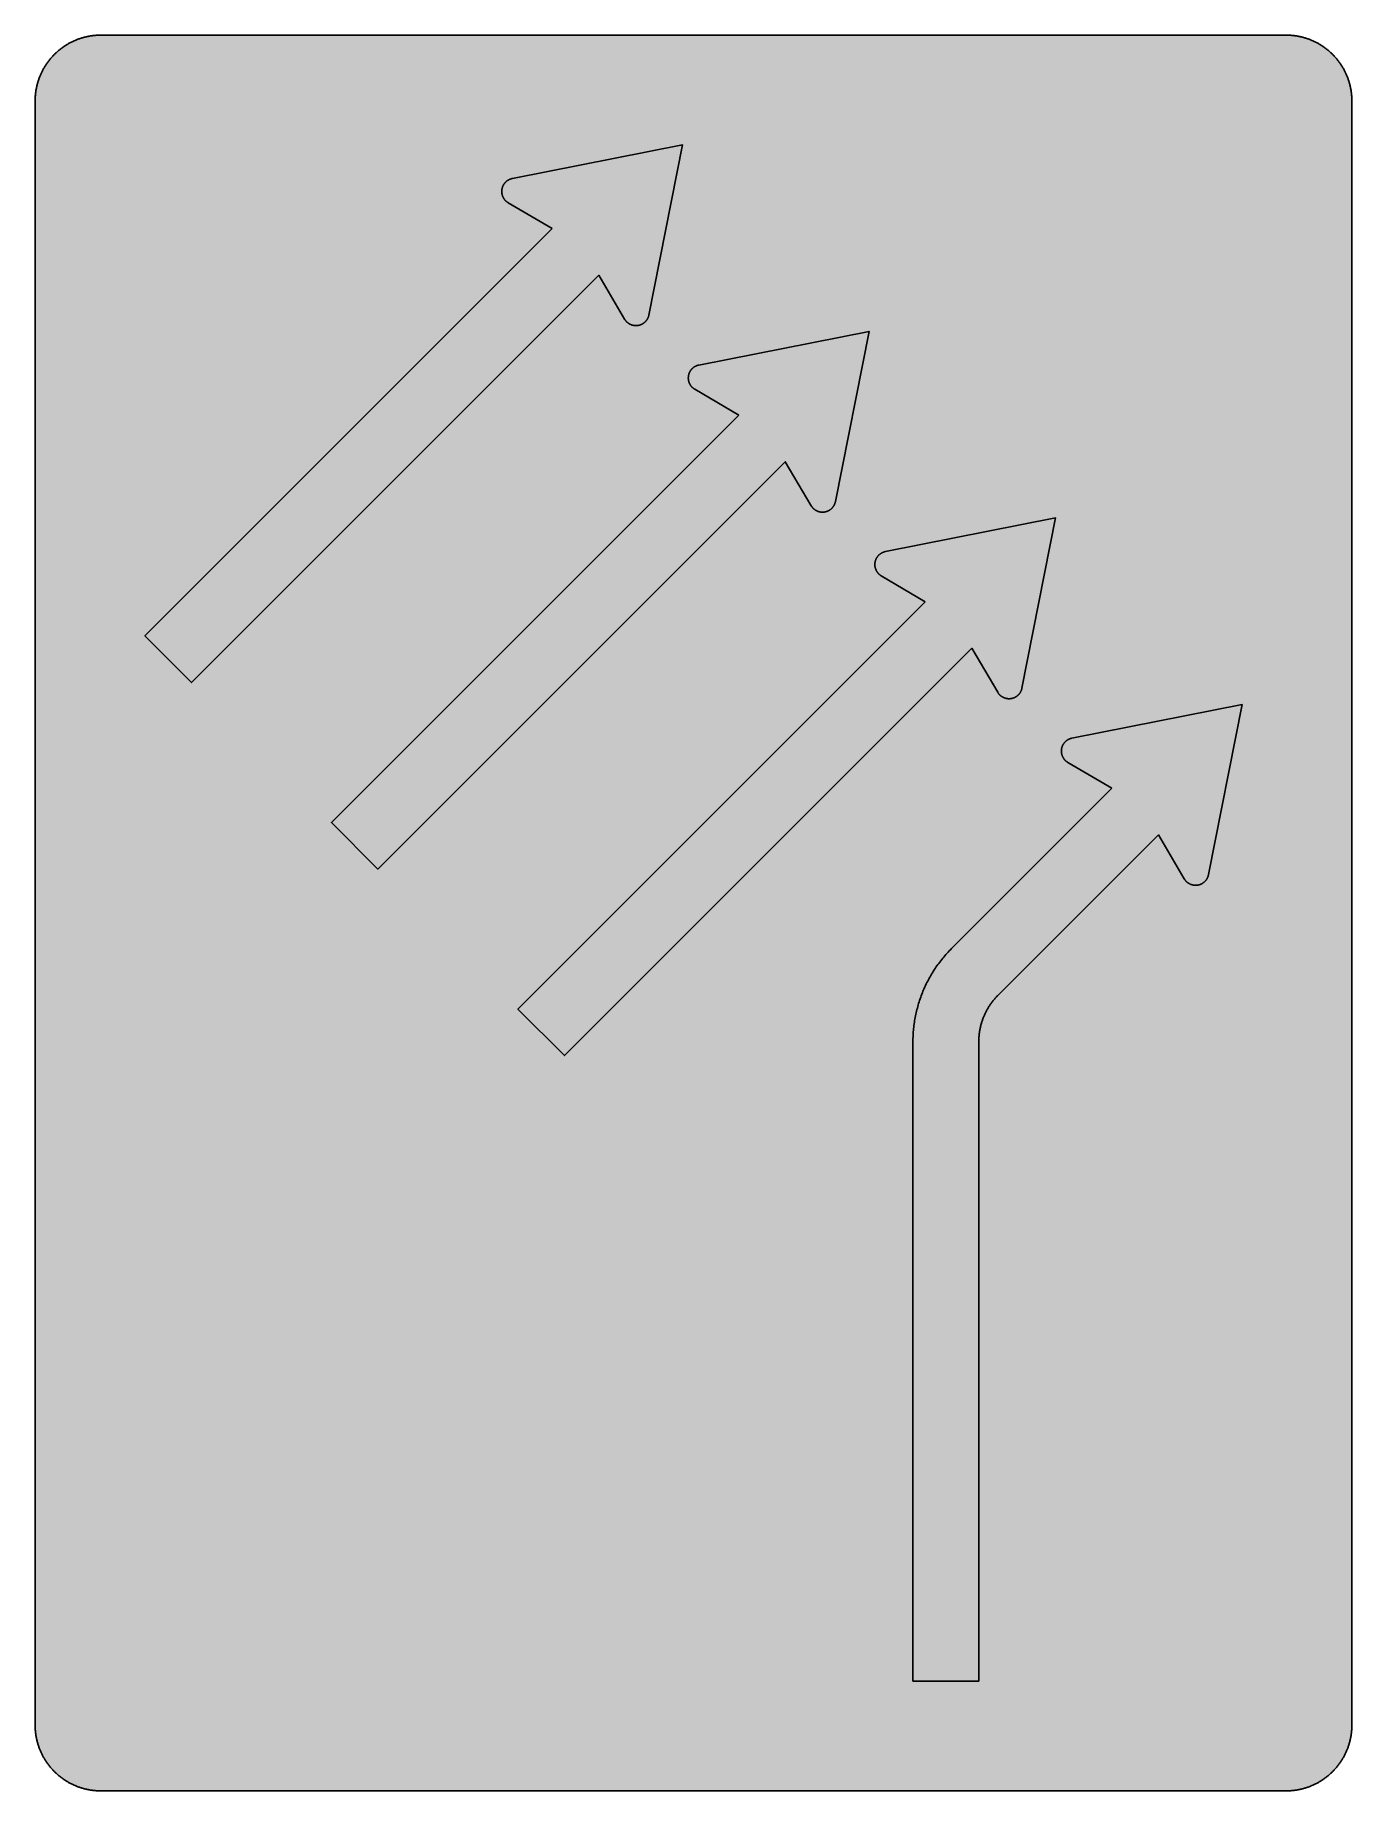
# Model space of a CAD drawing. Header units: millimetres. Extents: x 0 to 423, y 0 to 564.
import ezdxf

# ---------------------------------------------------------------- set-up
doc = ezdxf.new("R2010")
doc.units = ezdxf.units.MM

msp = doc.modelspace()

# ---------------------------------------------------------------- hatches: boundary and pattern name
for color, points in [(254, [(21.2189, 0.0537), (20.955, 0.0533), (20.6934, 0.0584), (20.4292, 0.066), (20.1676, 0.0787), (19.906, 0.094), (19.6469, 0.1118), (19.3853, 0.1321), (19.1262, 0.1549), (18.8671, 0.1829), (18.608, 0.2134), (18.349, 0.2464), (18.0924, 0.2845), (17.8359, 0.3251), (17.5793, 0.3683), (17.3253, 0.414), (17.0688, 0.4623), (16.8148, 0.5156), (16.5633, 0.5715), (16.3093, 0.6299), (16.0579, 0.6909), (15.809, 0.7544), (15.56, 0.823), (15.3111, 0.8941), (15.0622, 0.9677), (14.8158, 1.0439), (14.5694, 1.1227), (14.3256, 1.2065), (14.0818, 1.2903), (13.8379, 1.3792), (13.5966, 1.4707), (13.3579, 1.5672), (13.1191, 1.6637), (12.8803, 1.7628), (12.6441, 1.8669), (12.4079, 1.9736), (12.1742, 2.0803), (11.9405, 2.192), (11.7094, 2.3089), (11.4808, 2.4257), (11.2522, 2.5451), (11.0236, 2.6695), (10.7975, 2.794), (10.574, 2.9235), (10.3505, 3.0556), (10.1295, 3.1877), (9.9111, 3.3249), (9.6926, 3.4646), (9.4742, 3.6068), (9.2608, 3.7541), (9.0475, 3.9014), (8.8341, 4.0513), (8.6258, 4.2037), (8.4176, 4.3612), (8.2118, 4.5187), (8.0061, 4.6812), (7.8029, 4.8438), (7.6022, 5.0114), (7.4041, 5.1816), (7.206, 5.3518), (7.0129, 5.527), (6.8174, 5.7048), (6.6269, 5.8826), (6.4389, 6.0655), (6.2509, 6.2509), (6.0655, 6.4389), (5.8852, 6.6269), (5.7048, 6.8174), (5.527, 7.0104), (5.3518, 7.206), (5.1816, 7.4041), (5.0114, 7.6022), (4.8463, 7.8029), (4.6812, 8.0061), (4.5187, 8.2118), (4.3612, 8.4176), (4.2062, 8.6258), (4.0513, 8.8341), (3.9014, 9.0475), (3.7541, 9.2608), (3.6068, 9.4742), (3.4646, 9.6926), (3.3249, 9.9085), (3.1877, 10.1295), (3.0556, 10.3505), (2.9235, 10.574), (2.794, 10.7975), (2.6695, 11.0236), (2.5451, 11.2522), (2.4257, 11.4808), (2.3063, 11.7094), (2.192, 11.9405), (2.0803, 12.1742), (1.971, 12.4079), (1.8669, 12.6441), (1.7628, 12.8803), (1.6637, 13.1191), (1.5646, 13.3579), (1.4707, 13.5966), (1.3792, 13.8379), (1.2903, 14.0818), (1.2065, 14.3256), (1.1227, 14.5694), (1.0439, 14.8158), (0.9652, 15.0622), (0.8915, 15.3111), (0.823, 15.56), (0.7544, 15.809), (0.6883, 16.0604), (0.6274, 16.3119), (0.569, 16.5633), (0.5131, 16.8148), (0.4623, 17.0688), (0.4115, 17.3253), (0.3658, 17.5793), (0.3226, 17.8359), (0.2819, 18.0924), (0.2464, 18.3515), (0.2134, 18.608), (0.1829, 18.8671), (0.1549, 19.1262), (0.1295, 19.3878), (0.1092, 19.6469), (0.0914, 19.9085), (0.0762, 20.1701), (0.066, 20.4318), (0.0584, 20.6934), (0.0533, 20.955), (0.0508, 21.2192), (0.0522, 543.3314), (0.0533, 543.593), (0.0584, 543.8546), (0.066, 544.1188), (0.0762, 544.3804), (0.0914, 544.642), (0.1092, 544.9011), (0.1295, 545.1627), (0.1549, 545.4218), (0.1829, 545.6809), (0.2134, 545.94), (0.2464, 546.1991), (0.2819, 546.4556), (0.3226, 546.7121), (0.3658, 546.9687), (0.4115, 547.2227), (0.4623, 547.4792), (0.5131, 547.7332), (0.569, 547.9847), (0.6274, 548.2387), (0.6883, 548.4876), (0.7544, 548.7391), (0.823, 548.988), (0.8915, 549.2369), (0.9652, 549.4858), (1.0439, 549.7322), (1.1227, 549.9786), (1.2065, 550.2224), (1.2903, 550.4663), (1.3792, 550.7076), (1.4707, 550.9489), (1.5646, 551.1902), (1.6637, 551.4289), (1.7628, 551.6677), (1.8669, 551.9039), (1.971, 552.1401), (2.0803, 552.3738), (2.192, 552.6049), (2.3063, 552.8386), (2.4257, 553.0672), (2.5451, 553.2958), (2.6695, 553.5244), (2.794, 553.7505), (2.9235, 553.974), (3.0556, 554.1975), (3.1877, 554.4185), (3.3249, 554.6369), (3.4646, 554.8554), (3.6068, 555.0738), (3.7541, 555.2872), (3.9014, 555.5005), (4.0513, 555.7114), (4.2062, 555.9222), (4.3612, 556.1305), (4.5187, 556.3362), (4.6812, 556.5419), (4.8463, 556.7451), (5.0114, 556.9458), (5.1816, 557.1439), (5.3518, 557.342), (5.527, 557.5351), (5.7048, 557.7281), (5.8852, 557.9212), (6.0655, 558.1091), (6.2509, 558.2971), (6.4389, 558.4825), (6.6269, 558.6628), (6.8174, 558.8432), (7.0129, 559.021), (7.206, 559.1937), (7.4041, 559.3664), (7.6022, 559.5366), (7.8029, 559.7017), (8.0061, 559.8668), (8.2118, 560.0268), (8.4176, 560.1868), (8.6258, 560.3418), (8.8341, 560.4967), (9.0475, 560.6466), (9.2608, 560.7939), (9.4742, 560.9387), (9.6926, 561.0835), (9.9111, 561.2232), (10.1295, 561.3603), (10.3505, 561.4924), (10.574, 561.6245), (10.7975, 561.754), (11.0236, 561.8785), (11.2522, 562.0029), (11.4808, 562.1223), (11.7094, 562.2392), (11.9405, 562.356), (12.1742, 562.4678), (12.4079, 562.5744), (12.6441, 562.6811), (12.8803, 562.7853), (13.1191, 562.8843), (13.3579, 562.9834), (13.5966, 563.0774), (13.8379, 563.1688), (14.0818, 563.2577), (14.3256, 563.3415), (14.5694, 563.4253), (14.8158, 563.5041), (15.0622, 563.5803), (15.3111, 563.6539), (15.56, 563.7251), (15.809, 563.7936), (16.0579, 563.8571), (16.3093, 563.9206), (16.5633, 563.9791), (16.8148, 564.0349), (17.0688, 564.0857), (17.3253, 564.1365), (17.5793, 564.1823), (17.8359, 564.2254), (18.0924, 564.2635), (18.349, 564.3016), (18.608, 564.3347), (18.8671, 564.3651), (19.1262, 564.3931), (19.3853, 564.4185), (19.6469, 564.4388), (19.906, 564.4566), (20.1676, 564.4718), (20.4292, 564.482), (20.6934, 564.4896), (20.955, 564.4947), (21.2166, 564.4972), (402.2189, 564.4981), (402.4808, 564.4947), (402.7424, 564.4896), (403.0066, 564.482), (403.2682, 564.4718), (403.5298, 564.4566), (403.7889, 564.4388), (404.0505, 564.4185), (404.3096, 564.3931), (404.5687, 564.3651), (404.8277, 564.3347), (405.0868, 564.3016), (405.3434, 564.2635), (405.5999, 564.2254), (405.8564, 564.1823), (406.113, 564.1365), (406.367, 564.0857), (406.621, 564.0349), (406.875, 563.9791), (407.1264, 563.9206), (407.3779, 563.8571), (407.6268, 563.7936), (407.8783, 563.7251), (408.1272, 563.6539), (408.3736, 563.5803), (408.62, 563.5041), (408.8663, 563.4253), (409.1102, 563.3415), (409.354, 563.2577), (409.5979, 563.1688), (409.8392, 563.0774), (410.0805, 562.9834), (410.3192, 562.8843), (410.5554, 562.7853), (410.7942, 562.6811), (411.0279, 562.5744), (411.2616, 562.4678), (411.4952, 562.356), (411.7264, 562.2392), (411.9575, 562.1223), (412.1861, 562.0029), (412.4122, 561.8785), (412.6382, 561.754), (412.8643, 561.6245), (413.0853, 561.4924), (413.3063, 561.3603), (413.5272, 561.2232), (413.7457, 561.0835), (413.9616, 560.9387), (414.1775, 560.7939), (414.3908, 560.6466), (414.6017, 560.4967), (414.8125, 560.3418), (415.0208, 560.1868), (415.2265, 560.0268), (415.4297, 559.8668), (415.6329, 559.7017), (415.8336, 559.5366), (416.0342, 559.3664), (416.2298, 559.1937), (416.4254, 559.021), (416.6184, 558.8432), (416.8089, 558.6628), (416.9994, 558.4825), (417.1848, 558.2971), (417.3703, 558.1091), (417.5531, 557.9212), (417.7335, 557.7281), (417.9087, 557.5351), (418.084, 557.342), (418.2567, 557.1439), (418.4244, 556.9458), (418.592, 556.7451), (418.7546, 556.5419), (418.9171, 556.3362), (419.0746, 556.1305), (419.2321, 555.9222), (419.3845, 555.7114), (419.5369, 555.5005), (419.6842, 555.2872), (419.829, 555.0738), (419.9712, 554.8554), (420.1109, 554.6369), (420.2481, 554.4185), (420.3827, 554.1975), (420.5148, 553.974), (420.6418, 553.7505), (420.7688, 553.5244), (420.8907, 553.2958), (421.0126, 553.0672), (421.1295, 552.8386), (421.2438, 552.6049), (421.3555, 552.3738), (421.4647, 552.1401), (421.5689, 551.9039), (421.673, 551.6677), (421.7746, 551.4289), (421.8711, 551.1902), (421.9651, 550.9489), (422.0566, 550.7076), (422.1455, 550.4663), (422.2318, 550.2224), (422.3131, 549.9786), (422.3918, 549.7322), (422.4706, 549.4858), (422.5442, 549.2369), (422.6128, 548.988), (422.6814, 548.7391), (422.7449, 548.4876), (422.8084, 548.2387), (422.8668, 547.9847), (422.9227, 547.7332), (422.9735, 547.4792), (423.0243, 547.2227), (423.07, 546.9687), (423.1132, 546.7121), (423.1513, 546.4556), (423.1894, 546.1991), (423.2224, 545.94), (423.2529, 545.6809), (423.2808, 545.4218), (423.3037, 545.1627), (423.3266, 544.9011), (423.3443, 544.642), (423.357, 544.3804), (423.3697, 544.1188), (423.3774, 543.8546), (423.3824, 543.593), (423.385, 543.3314), (423.3855, 21.2203), (423.3824, 20.955), (423.3774, 20.6934), (423.3697, 20.4318), (423.357, 20.1701), (423.3443, 19.9085), (423.3266, 19.6469), (423.3037, 19.3878), (423.2808, 19.1262), (423.2529, 18.8671), (423.2224, 18.608), (423.1894, 18.3515), (423.1513, 18.0924), (423.1132, 17.8359), (423.07, 17.5793), (423.0243, 17.3253), (422.9735, 17.0688), (422.9227, 16.8148), (422.8668, 16.5633), (422.8084, 16.3119), (422.7449, 16.0604), (422.6814, 15.809), (422.6128, 15.56), (422.5442, 15.3111), (422.4706, 15.0622), (422.3918, 14.8158), (422.3131, 14.5694), (422.2318, 14.3256), (422.1455, 14.0818), (422.0566, 13.8379), (421.9651, 13.5966), (421.8711, 13.3579), (421.7746, 13.1191), (421.673, 12.8803), (421.5689, 12.6441), (421.4647, 12.4079), (421.3555, 12.1742), (421.2438, 11.9405), (421.1295, 11.7094), (421.0126, 11.4808), (420.8907, 11.2522), (420.7688, 11.0236), (420.6418, 10.7975), (420.5148, 10.574), (420.3827, 10.3505), (420.2481, 10.1295), (420.1109, 9.9085), (419.9712, 9.6926), (419.829, 9.4742), (419.6842, 9.2608), (419.5369, 9.0475), (419.3845, 8.8341), (419.2321, 8.6258), (419.0746, 8.4176), (418.9171, 8.2118), (418.7546, 8.0061), (418.592, 7.8029), (418.4244, 7.6022), (418.2567, 7.4041), (418.084, 7.206), (417.9087, 7.0104), (417.7335, 6.8174), (417.5531, 6.6269), (417.3703, 6.4389), (417.1848, 6.2509), (416.9994, 6.0655), (416.8089, 5.8826), (416.6184, 5.7048), (416.4254, 5.527), (416.2298, 5.3518), (416.0342, 5.1816), (415.8336, 5.0114), (415.6329, 4.8438), (415.4297, 4.6812), (415.2265, 4.5187), (415.0208, 4.3612), (414.8125, 4.2037), (414.6017, 4.0513), (414.3908, 3.9014), (414.1775, 3.7541), (413.9616, 3.6068), (413.7457, 3.4646), (413.5272, 3.3249), (413.3063, 3.1877), (413.0853, 3.0556), (412.8643, 2.9235), (412.6382, 2.794), (412.4122, 2.6695), (412.1861, 2.5451), (411.9575, 2.4257), (411.7264, 2.3089), (411.4952, 2.192), (411.2616, 2.0803), (411.0279, 1.9736), (410.7942, 1.8669), (410.5554, 1.7628), (410.3192, 1.6637), (410.0805, 1.5672), (409.8392, 1.4707), (409.5979, 1.3792), (409.354, 1.2903), (409.1102, 1.2065), (408.8663, 1.1227), (408.62, 1.0439), (408.3736, 0.9677), (408.1272, 0.8941), (407.8783, 0.823), (407.6268, 0.7544), (407.3779, 0.6909), (407.1264, 0.6299), (406.875, 0.5715), (406.621, 0.5156), (406.367, 0.4623), (406.113, 0.414), (405.8564, 0.3683), (405.5999, 0.3251), (405.3434, 0.2845), (405.0868, 0.2464), (404.8277, 0.2134), (404.5687, 0.1829), (404.3096, 0.1549), (404.0505, 0.1321), (403.7889, 0.1118), (403.5298, 0.094), (403.2682, 0.0787), (403.0066, 0.066), (402.7424, 0.0584), (402.4808, 0.0533), (402.2166, 0.0533)]), (59, [(166.2836, 502.278), (152.1601, 510.6056), (152.0977, 510.6416), (152.0393, 510.6772), (151.9809, 510.7153), (151.9225, 510.7534), (151.8666, 510.794), (151.8082, 510.8346), (151.7523, 510.8753), (151.699, 510.9185), (151.6456, 510.9616), (151.5923, 511.0048), (151.5389, 511.0505), (151.4881, 511.0937), (151.4373, 511.142), (151.3865, 511.1877), (151.3357, 511.236), (151.2875, 511.2842), (151.2418, 511.3325), (151.1935, 511.3833), (151.1478, 511.4341), (151.1046, 511.4849), (151.0589, 511.5382), (151.0157, 511.589), (150.9725, 511.6424), (150.9319, 511.6982), (150.8912, 511.7516), (150.8531, 511.8075), (150.8125, 511.8633), (150.7744, 511.9192), (150.7388, 511.9776), (150.7033, 512.0335), (150.6677, 512.0919), (150.6322, 512.1504), (150.5991, 512.2113), (150.5687, 512.2697), (150.5356, 512.3307), (150.5052, 512.3917), (150.4772, 512.4526), (150.4467, 512.5136), (150.4213, 512.5771), (150.3934, 512.638), (150.368, 512.7015), (150.3451, 512.765), (150.3197, 512.8311), (150.2994, 512.8946), (150.2766, 512.9581), (150.2562, 513.0241), (150.2385, 513.0902), (150.2181, 513.1562), (150.2029, 513.2222), (150.1851, 513.2883), (150.1699, 513.3569), (150.1572, 513.4229), (150.1445, 513.4915), (150.1318, 513.5575), (150.1216, 513.6261), (150.1115, 513.6947), (150.1038, 513.7633), (150.0962, 513.8318), (150.0886, 513.903), (150.0835, 513.9715), (150.081, 514.0401), (150.0784, 514.1112), (150.0759, 514.1798), (150.0759, 514.2509), (150.0759, 514.3449), (150.0784, 514.4389), (150.0835, 514.5329), (150.0911, 514.6269), (150.1013, 514.7183), (150.1115, 514.8097), (150.1267, 514.9012), (150.1394, 514.9926), (150.1572, 515.0841), (150.1775, 515.173), (150.1978, 515.2619), (150.2207, 515.3508), (150.2461, 515.4397), (150.2715, 515.526), (150.2994, 515.6124), (150.3299, 515.6962), (150.3604, 515.7826), (150.3959, 515.8664), (150.4315, 515.9477), (150.4671, 516.0315), (150.5052, 516.1128), (150.5458, 516.1915), (150.589, 516.2702), (150.6322, 516.349), (150.6779, 516.4277), (150.7236, 516.5039), (150.7719, 516.5776), (150.8227, 516.6538), (150.8735, 516.7249), (150.9268, 516.7986), (150.9827, 516.8697), (151.0386, 516.9383), (151.0944, 517.0068), (151.1529, 517.0729), (151.2138, 517.1389), (151.2773, 517.205), (151.3383, 517.2685), (151.4043, 517.3294), (151.4704, 517.3904), (151.5364, 517.4513), (151.605, 517.5072), (151.6736, 517.5656), (151.7447, 517.619), (151.8183, 517.6749), (151.8895, 517.7257), (151.9657, 517.7765), (152.0419, 517.8247), (152.1181, 517.873), (152.1968, 517.9187), (152.2755, 517.9644), (152.3543, 518.0076), (152.4356, 518.0482), (152.5194, 518.0863), (152.6007, 518.1244), (152.687, 518.1625), (152.7708, 518.1956), (152.8572, 518.2286), (152.9461, 518.2591), (153.0325, 518.287), (153.1214, 518.3149), (153.2128, 518.3403), (153.3042, 518.3632), (153.3957, 518.3835), (153.4871, 518.4038), (208.1911, 529.2203), (197.3777, 474.5161), (197.358, 474.4212), (197.3351, 474.3298), (197.3123, 474.2409), (197.2869, 474.1494), (197.2615, 474.0605), (197.231, 473.9716), (197.2005, 473.8853), (197.1675, 473.7989), (197.1345, 473.7125), (197.0989, 473.6287), (197.0608, 473.5449), (197.0202, 473.4636), (196.9795, 473.3823), (196.9364, 473.3036), (196.8932, 473.2223), (196.8449, 473.1461), (196.7992, 473.0674), (196.7484, 472.9937), (196.6976, 472.9175), (196.6468, 472.8439), (196.5935, 472.7727), (196.5376, 472.7016), (196.4817, 472.633), (196.4233, 472.5645), (196.3623, 472.4984), (196.3014, 472.4324), (196.2404, 472.3663), (196.1769, 472.3028), (196.1134, 472.2419), (196.0474, 472.1809), (195.9788, 472.1225), (195.9102, 472.0666), (195.8416, 472.0107), (195.7705, 471.9549), (195.6994, 471.9015), (195.6257, 471.8507), (195.5521, 471.7999), (195.4759, 471.7517), (195.3997, 471.7059), (195.3209, 471.6602), (195.2447, 471.617), (195.1634, 471.5739), (195.0847, 471.5358), (195.0034, 471.4951), (194.9221, 471.4596), (194.8383, 471.424), (194.7545, 471.391), (194.6707, 471.358), (194.5843, 471.3275), (194.498, 471.2995), (194.4116, 471.2741), (194.3227, 471.2487), (194.2363, 471.2259), (194.1449, 471.2056), (194.056, 471.1852), (193.9671, 471.17), (193.8757, 471.1548), (193.7842, 471.1421), (193.6902, 471.1294), (193.5988, 471.1217), (193.5048, 471.1141), (193.4108, 471.109), (193.3169, 471.1065), (193.2229, 471.104), (193.1543, 471.104), (193.0832, 471.1065), (193.0146, 471.109), (192.9435, 471.1141), (192.8749, 471.1192), (192.8063, 471.1243), (192.7352, 471.1319), (192.6666, 471.1395), (192.598, 471.1497), (192.532, 471.1598), (192.4634, 471.1725), (192.3948, 471.1852), (192.3288, 471.2005), (192.2602, 471.2157), (192.1942, 471.231), (192.1281, 471.2487), (192.0621, 471.2665), (191.9961, 471.2843), (191.9326, 471.3046), (191.8665, 471.3275), (191.803, 471.3503), (191.7395, 471.3732), (191.676, 471.3961), (191.6125, 471.4215), (191.549, 471.4494), (191.4881, 471.4773), (191.4246, 471.5053), (191.3636, 471.5332), (191.3026, 471.5637), (191.2417, 471.5967), (191.1833, 471.6272), (191.1248, 471.6602), (191.0639, 471.6958), (191.0055, 471.7313), (190.9496, 471.7669), (190.8912, 471.8025), (190.8353, 471.8406), (190.7794, 471.8787), (190.7235, 471.9193), (190.6702, 471.9599), (190.6168, 472.0006), (190.5635, 472.0438), (190.5102, 472.0869), (190.4568, 472.1301), (190.406, 472.1758), (190.3552, 472.2216), (190.307, 472.2698), (190.2562, 472.3155), (190.2079, 472.3638), (190.1596, 472.4146), (190.1139, 472.4629), (190.0682, 472.5137), (190.0225, 472.567), (189.9768, 472.6178), (189.9336, 472.6711), (189.8904, 472.727), (189.8472, 472.7804), (189.8066, 472.8362), (189.7659, 472.8921), (189.7278, 472.9505), (189.6872, 473.009), (189.6491, 473.0674), (189.6135, 473.1258), (189.578, 473.1868), (181.2505, 487.3114), (50.2984, 356.3592), (35.33, 371.3258)]), (59, [(226.2558, 442.3057), (212.1323, 450.6334), (212.0697, 450.6671), (212.0113, 450.7052), (211.9528, 450.7433), (211.8944, 450.7814), (211.8385, 450.8221), (211.7801, 450.8627), (211.7268, 450.9033), (211.6709, 450.9465), (211.6176, 450.9897), (211.5642, 451.0329), (211.5109, 451.0761), (211.4601, 451.1218), (211.4093, 451.17), (211.3585, 451.2158), (211.3102, 451.264), (211.262, 451.3123), (211.2137, 451.3605), (211.1654, 451.4113), (211.1197, 451.4621), (211.0765, 451.5129), (211.0308, 451.5663), (210.9876, 451.6171), (210.947, 451.6704), (210.9038, 451.7263), (210.8632, 451.7796), (210.8251, 451.8355), (210.7844, 451.8914), (210.7463, 451.9473), (210.7108, 452.0032), (210.6752, 452.0616), (210.6397, 452.12), (210.6041, 452.1784), (210.5711, 452.2368), (210.5406, 452.2978), (210.5076, 452.3588), (210.4771, 452.4197), (210.4492, 452.4807), (210.4212, 452.5416), (210.3933, 452.6051), (210.3653, 452.6661), (210.3399, 452.7296), (210.3171, 452.7931), (210.2942, 452.8566), (210.2714, 452.9226), (210.2485, 452.9861), (210.2282, 453.0522), (210.2104, 453.1182), (210.1926, 453.1843), (210.1748, 453.2503), (210.1571, 453.3163), (210.1444, 453.3824), (210.1291, 453.451), (210.1164, 453.5195), (210.1037, 453.5856), (210.0936, 453.6542), (210.0834, 453.7227), (210.0758, 453.7913), (210.0682, 453.8599), (210.0631, 453.9285), (210.058, 453.9996), (210.0529, 454.0682), (210.0504, 454.1393), (210.0478, 454.2079), (210.0478, 454.279), (210.0478, 454.373), (210.0529, 454.467), (210.058, 454.5609), (210.0631, 454.6549), (210.0732, 454.7464), (210.0834, 454.8378), (210.0986, 454.9292), (210.1139, 455.0207), (210.1291, 455.1121), (210.1494, 455.201), (210.1698, 455.2899), (210.1926, 455.3788), (210.218, 455.4652), (210.2434, 455.5541), (210.2714, 455.6404), (210.3018, 455.7243), (210.3349, 455.8106), (210.3679, 455.8944), (210.4034, 455.9757), (210.439, 456.0595), (210.4771, 456.1383), (210.5177, 456.2196), (210.5609, 456.2983), (210.6041, 456.377), (210.6498, 456.4558), (210.6955, 456.532), (210.7438, 456.6056), (210.7946, 456.6793), (210.8454, 456.753), (210.8987, 456.8266), (210.9546, 456.8952), (211.0105, 456.9663), (211.0664, 457.0349), (211.1273, 457.1009), (211.1858, 457.167), (211.2493, 457.233), (211.3102, 457.2965), (211.3763, 457.3575), (211.4423, 457.4184), (211.5083, 457.4769), (211.5769, 457.5353), (211.6455, 457.5937), (211.7166, 457.647), (211.7903, 457.7004), (211.8639, 457.7537), (211.9376, 457.8045), (212.0138, 457.8528), (212.09, 457.901), (212.1687, 457.9468), (212.2475, 457.9925), (212.3262, 458.0357), (212.4075, 458.0763), (212.4913, 458.1144), (212.5751, 458.1525), (212.659, 458.1881), (212.7428, 458.2236), (212.8291, 458.2566), (212.918, 458.2871), (213.0044, 458.3151), (213.0933, 458.343), (213.1847, 458.3684), (213.2762, 458.3913), (213.3676, 458.4116), (213.4591, 458.4319), (268.1633, 469.2481), (257.35, 414.5439), (257.3299, 414.4493), (257.3071, 414.3578), (257.2842, 414.2664), (257.2588, 414.1775), (257.2334, 414.0886), (257.2029, 413.9997), (257.1725, 413.9133), (257.1394, 413.827), (257.1064, 413.7406), (257.0709, 413.6568), (257.0328, 413.573), (256.9921, 413.4917), (256.9515, 413.4104), (256.9083, 413.3291), (256.8651, 413.2504), (256.8194, 413.1742), (256.7711, 413.0954), (256.7203, 413.0218), (256.6721, 412.9456), (256.6187, 412.8719), (256.5654, 412.8008), (256.5095, 412.7297), (256.4536, 412.6611), (256.3952, 412.5925), (256.3368, 412.5239), (256.2758, 412.4604), (256.2123, 412.3944), (256.1488, 412.3309), (256.0853, 412.2699), (256.0193, 412.209), (255.9507, 412.1506), (255.8821, 412.0947), (255.8136, 412.0388), (255.7424, 411.9829), (255.6713, 411.9296), (255.5977, 411.8788), (255.524, 411.828), (255.4478, 411.7797), (255.3716, 411.734), (255.2954, 411.6883), (255.2167, 411.6451), (255.1379, 411.6019), (255.0566, 411.5613), (254.9754, 411.5232), (254.8941, 411.4876), (254.8103, 411.4521), (254.7264, 411.419), (254.6426, 411.386), (254.5563, 411.3555), (254.4699, 411.3276), (254.3835, 411.3022), (254.2946, 411.2768), (254.2083, 411.2539), (254.1194, 411.2336), (254.0279, 411.2133), (253.939, 411.1981), (253.8476, 411.1828), (253.7562, 411.1701), (253.6647, 411.1574), (253.5707, 411.1473), (253.4768, 411.1422), (253.3853, 411.1371), (253.2888, 411.132), (253.1948, 411.132), (253.1262, 411.132), (253.0551, 411.1346), (252.9865, 411.1371), (252.9154, 411.1422), (252.8468, 411.1473), (252.7783, 411.1523), (252.7097, 411.16), (252.6411, 411.1676), (252.5725, 411.1777), (252.5039, 411.1879), (252.4354, 411.2006), (252.3668, 411.2133), (252.3007, 411.2285), (252.2347, 411.2412), (252.1661, 411.259), (252.1001, 411.2768), (252.034, 411.2946), (251.968, 411.3124), (251.9045, 411.3327), (251.8385, 411.3555), (251.775, 411.3784), (251.7115, 411.4013), (251.648, 411.4241), (251.5845, 411.4495), (251.521, 411.4775), (251.46, 411.5029), (251.3965, 411.5333), (251.3355, 411.5613), (251.2746, 411.5918), (251.2136, 411.6222), (251.1552, 411.6553), (251.0968, 411.6883), (251.0384, 411.7238), (250.9799, 411.7569), (250.9215, 411.795), (250.8631, 411.8305), (250.8072, 411.8686), (250.7513, 411.9067), (250.698, 411.9474), (250.6421, 411.988), (250.5888, 412.0286), (250.5354, 412.0718), (250.4821, 412.115), (250.4313, 412.1582), (250.378, 412.2039), (250.3272, 412.2496), (250.2789, 412.2979), (250.2281, 412.3436), (250.1798, 412.3919), (250.1341, 412.4427), (250.0859, 412.4909), (250.0401, 412.5417), (249.9944, 412.5951), (249.9487, 412.6459), (249.9055, 412.6992), (249.8623, 412.7551), (249.8217, 412.8084), (249.7785, 412.8643), (249.7379, 412.9202), (249.6998, 412.9786), (249.6591, 413.037), (249.621, 413.0954), (249.5855, 413.1539), (249.5499, 413.2148), (241.2227, 427.3391), (110.2706, 296.387), (95.3022, 311.3536)]), (59, [(286.228, 382.3335), (272.1046, 390.6612), (272.0442, 390.6952), (271.9832, 390.7333), (271.9248, 390.7714), (271.8664, 390.8095), (271.8105, 390.8501), (271.7546, 390.8908), (271.6987, 390.9314), (271.6428, 390.9746), (271.5895, 391.0178), (271.5362, 391.0609), (271.4828, 391.1041), (271.432, 391.1498), (271.3812, 391.1956), (271.3304, 391.2438), (271.2822, 391.2921), (271.2339, 391.3403), (271.1856, 391.3886), (271.1399, 391.4394), (271.0917, 391.4902), (271.0485, 391.541), (271.0028, 391.5918), (270.9596, 391.6451), (270.9189, 391.6985), (270.8758, 391.7518), (270.8351, 391.8077), (270.797, 391.8636), (270.7564, 391.9195), (270.7208, 391.9753), (270.6827, 392.0312), (270.6472, 392.0896), (270.6116, 392.1481), (270.5786, 392.2065), (270.543, 392.2649), (270.5125, 392.3259), (270.4795, 392.3868), (270.449, 392.4478), (270.4211, 392.5087), (270.3932, 392.5697), (270.3652, 392.6332), (270.3398, 392.6942), (270.3119, 392.7577), (270.289, 392.8212), (270.2662, 392.8847), (270.2433, 392.9507), (270.2204, 393.0142), (270.2001, 393.0802), (270.1823, 393.1463), (270.1646, 393.2123), (270.1468, 393.2784), (270.1315, 393.3444), (270.1163, 393.4104), (270.1011, 393.479), (270.0884, 393.5451), (270.0757, 393.6136), (270.0655, 393.6822), (270.0553, 393.7508), (270.0477, 393.8194), (270.0401, 393.888), (270.035, 393.9565), (270.0299, 394.0277), (270.0249, 394.0962), (270.0223, 394.1674), (270.0198, 394.2359), (270.0198, 394.3071), (270.0198, 394.401), (270.0249, 394.495), (270.0299, 394.589), (270.0376, 394.6804), (270.0452, 394.7744), (270.0579, 394.8659), (270.0706, 394.9573), (270.0858, 395.0487), (270.1011, 395.1402), (270.1214, 395.2291), (270.1417, 395.318), (270.1646, 395.4069), (270.19, 395.4932), (270.2154, 395.5821), (270.2433, 395.6685), (270.2738, 395.7523), (270.3068, 395.8361), (270.3398, 395.92), (270.3754, 396.0038), (270.4109, 396.0851), (270.4516, 396.1663), (270.4897, 396.2476), (270.5329, 396.3264), (270.576, 396.4051), (270.6218, 396.4813), (270.6675, 396.5575), (270.7183, 396.6337), (270.7665, 396.7074), (270.8199, 396.781), (270.8707, 396.8521), (270.9266, 396.9233), (270.9824, 396.9944), (271.0409, 397.063), (271.0993, 397.129), (271.1577, 397.195), (271.2212, 397.2611), (271.2847, 397.3246), (271.3482, 397.3855), (271.4142, 397.4465), (271.4803, 397.5049), (271.5489, 397.5633), (271.62, 397.6192), (271.6886, 397.6751), (271.7622, 397.7284), (271.8359, 397.7818), (271.9095, 397.8326), (271.9857, 397.8808), (272.0619, 397.9291), (272.1407, 397.9748), (272.2194, 398.0205), (272.2982, 398.0637), (272.3794, 398.1044), (272.4633, 398.1425), (272.5471, 398.1806), (272.6309, 398.2161), (272.7147, 398.2517), (272.8011, 398.2847), (272.89, 398.3152), (272.9789, 398.3431), (273.0678, 398.3711), (273.1567, 398.3965), (273.2481, 398.4193), (273.3396, 398.4396), (273.431, 398.46), (328.1355, 409.2759), (317.3222, 354.5717), (317.3019, 354.4773), (317.279, 354.3859), (317.2562, 354.2944), (317.2308, 354.2055), (317.2054, 354.1166), (317.1749, 354.0277), (317.1444, 353.9414), (317.1114, 353.855), (317.0784, 353.7687), (317.0428, 353.6848), (317.0047, 353.601), (316.9641, 353.5197), (316.9234, 353.4385), (316.8802, 353.3572), (316.8371, 353.2784), (316.7913, 353.1997), (316.7431, 353.1235), (316.6948, 353.0473), (316.644, 352.9736), (316.5907, 352.9), (316.5373, 352.8289), (316.4815, 352.7577), (316.4256, 352.6892), (316.3672, 352.6206), (316.3087, 352.552), (316.2478, 352.486), (316.1843, 352.4225), (316.1208, 352.359), (316.0573, 352.298), (315.9912, 352.237), (315.9227, 352.1786), (315.8541, 352.1202), (315.7855, 352.0643), (315.7144, 352.011), (315.6433, 351.9576), (315.5696, 351.9068), (315.4959, 351.856), (315.4197, 351.8078), (315.3435, 351.7621), (315.2673, 351.7163), (315.1886, 351.6732), (315.1099, 351.63), (315.0286, 351.5893), (314.9473, 351.5512), (314.866, 351.5131), (314.7822, 351.4801), (314.6984, 351.4446), (314.6146, 351.4141), (314.5282, 351.3836), (314.4418, 351.3557), (314.3555, 351.3303), (314.2691, 351.3049), (314.1802, 351.282), (314.0913, 351.2617), (313.9999, 351.2414), (313.911, 351.2261), (313.8195, 351.2109), (313.7281, 351.1956), (313.6367, 351.1855), (313.5427, 351.1753), (313.4512, 351.1702), (313.3573, 351.1652), (313.2633, 351.1601), (313.1668, 351.1601), (313.0982, 351.1601), (313.0271, 351.1626), (312.9585, 351.1652), (312.8874, 351.1677), (312.8188, 351.1753), (312.7502, 351.1804), (312.6816, 351.188), (312.613, 351.1956), (312.5445, 351.2058), (312.4759, 351.216), (312.4073, 351.2287), (312.3413, 351.2414), (312.2727, 351.2541), (312.2066, 351.2693), (312.1381, 351.2871), (312.072, 351.3023), (312.006, 351.3226), (311.9425, 351.3404), (311.8764, 351.3607), (311.8104, 351.3836), (311.7469, 351.4039), (311.6834, 351.4293), (311.6199, 351.4522), (311.5564, 351.4776), (311.4929, 351.5055), (311.4319, 351.5309), (311.3684, 351.5614), (311.3075, 351.5893), (311.2465, 351.6198), (311.1881, 351.6503), (311.1271, 351.6833), (311.0687, 351.7163), (311.0103, 351.7519), (310.9519, 351.7849), (310.8935, 351.823), (310.8376, 351.8586), (310.7792, 351.8967), (310.7233, 351.9348), (310.6699, 351.9754), (310.6141, 352.0161), (310.5607, 352.0567), (310.5074, 352.0999), (310.454, 352.1431), (310.4032, 352.1862), (310.3499, 352.232), (310.3016, 352.2777), (310.2508, 352.3234), (310.2026, 352.3717), (310.1518, 352.4199), (310.1061, 352.4707), (310.0578, 352.519), (310.0121, 352.5698), (309.9664, 352.6231), (309.9206, 352.6739), (309.8775, 352.7273), (309.8343, 352.7831), (309.7936, 352.8365), (309.7505, 352.8924), (309.7098, 352.9482), (309.6717, 353.0067), (309.6336, 353.0651), (309.5955, 353.1235), (309.5574, 353.1819), (309.5219, 353.2429), (301.195, 367.3669), (170.2428, 236.4147), (155.2744, 251.3813)]), (59, [(346.2002, 322.3613), (332.0768, 330.689), (332.0161, 330.7232), (331.9551, 330.7613), (331.8967, 330.7994), (331.8383, 330.8375), (331.7824, 330.8782), (331.7265, 330.9188), (331.6707, 330.9595), (331.6148, 331.0026), (331.5614, 331.0458), (331.5081, 331.089), (331.4548, 331.1322), (331.404, 331.1779), (331.3532, 331.2262), (331.3024, 331.2719), (331.2541, 331.3201), (331.2058, 331.3684), (331.1576, 331.4167), (331.1119, 331.4675), (331.0661, 331.5183), (331.0204, 331.5691), (330.9772, 331.6224), (330.9315, 331.6732), (330.8909, 331.7265), (330.8477, 331.7824), (330.8071, 331.8358), (330.769, 331.8916), (330.7309, 331.9475), (330.6928, 332.0034), (330.6547, 332.0593), (330.6191, 332.1177), (330.5835, 332.1761), (330.5505, 332.2345), (330.5175, 332.293), (330.4845, 332.3539), (330.454, 332.4149), (330.4235, 332.4758), (330.393, 332.5368), (330.3651, 332.5978), (330.3372, 332.6613), (330.3118, 332.7222), (330.2864, 332.7857), (330.261, 332.8492), (330.2381, 332.9127), (330.2152, 332.9788), (330.1949, 333.0423), (330.1746, 333.1083), (330.1543, 333.1743), (330.1365, 333.2404), (330.1187, 333.3064), (330.1035, 333.3725), (330.0882, 333.4385), (330.073, 333.5071), (330.0603, 333.5731), (330.0501, 333.6417), (330.0374, 333.7103), (330.0298, 333.7789), (330.0197, 333.8474), (330.012, 333.916), (330.007, 333.9846), (330.0019, 334.0557), (329.9968, 334.1243), (329.9943, 334.1929), (329.9917, 334.264), (329.9917, 334.3351), (329.9943, 334.4291), (329.9968, 334.5231), (330.0019, 334.6171), (330.0095, 334.7085), (330.0171, 334.8025), (330.0298, 334.8939), (330.0425, 334.9854), (330.0578, 335.0768), (330.0755, 335.1682), (330.0933, 335.2571), (330.1136, 335.346), (330.1365, 335.4349), (330.1619, 335.5213), (330.1873, 335.6077), (330.2152, 335.694), (330.2457, 335.7804), (330.2787, 335.8642), (330.3118, 335.948), (330.3473, 336.0318), (330.3829, 336.1131), (330.4235, 336.1944), (330.4642, 336.2757), (330.5048, 336.3544), (330.548, 336.4332), (330.5937, 336.5094), (330.642, 336.5856), (330.6902, 336.6618), (330.7385, 336.7354), (330.7918, 336.8091), (330.8452, 336.8802), (330.8985, 336.9513), (330.9544, 337.0224), (331.0128, 337.091), (331.0712, 337.1571), (331.1322, 337.2231), (331.1931, 337.2866), (331.2566, 337.3501), (331.3201, 337.4136), (331.3862, 337.4746), (331.4522, 337.533), (331.5208, 337.5914), (331.5919, 337.6473), (331.663, 337.7032), (331.7342, 337.7565), (331.8078, 337.8098), (331.8815, 337.8606), (331.9577, 337.9089), (332.0339, 337.9572), (332.1126, 338.0029), (332.1914, 338.0486), (332.2726, 338.0892), (332.3539, 338.1324), (332.4352, 338.1705), (332.519, 338.2086), (332.6028, 338.2442), (332.6892, 338.2797), (332.7756, 338.3128), (332.8619, 338.3432), (332.9508, 338.3712), (333.0397, 338.3991), (333.1286, 338.4245), (333.2201, 338.4474), (333.3115, 338.4677), (333.4029, 338.488), (388.1077, 349.3036), (377.2944, 294.5994), (377.2738, 294.5054), (377.2535, 294.4139), (377.2281, 294.3225), (377.2052, 294.2336), (377.1773, 294.1447), (377.1494, 294.0558), (377.1163, 293.9694), (377.0859, 293.8831), (377.0503, 293.7967), (377.0147, 293.7129), (376.9766, 293.6291), (376.9385, 293.5478), (376.8954, 293.4665), (376.8522, 293.3852), (376.809, 293.3065), (376.7633, 293.2278), (376.715, 293.1516), (376.6668, 293.0754), (376.616, 293.0017), (376.5626, 292.928), (376.5093, 292.8569), (376.4534, 292.7858), (376.3975, 292.7147), (376.3391, 292.6461), (376.2807, 292.5801), (376.2197, 292.514), (376.1562, 292.4505), (376.0927, 292.387), (376.0292, 292.3261), (375.9632, 292.2651), (375.8946, 292.2067), (375.8286, 292.1483), (375.7574, 292.0924), (375.6863, 292.039), (375.6152, 291.9857), (375.5415, 291.9324), (375.4679, 291.8841), (375.3917, 291.8358), (375.3155, 291.7876), (375.2393, 291.7419), (375.1605, 291.6987), (375.0818, 291.658), (375.0005, 291.6174), (374.9192, 291.5793), (374.838, 291.5412), (374.7541, 291.5056), (374.6703, 291.4726), (374.5865, 291.4396), (374.5001, 291.4091), (374.4138, 291.3812), (374.3274, 291.3558), (374.2411, 291.3304), (374.1522, 291.3075), (374.0633, 291.2872), (373.9718, 291.2694), (373.8829, 291.2516), (373.7915, 291.2364), (373.7, 291.2237), (373.6086, 291.211), (373.5146, 291.2034), (373.4232, 291.1958), (373.3292, 291.1907), (373.2352, 291.1881), (373.1387, 291.1856), (373.0701, 291.1856), (372.999, 291.1881), (372.9304, 291.1907), (372.8593, 291.1958), (372.7907, 291.2008), (372.7221, 291.2059), (372.6536, 291.2135), (372.585, 291.2237), (372.5164, 291.2313), (372.4478, 291.244), (372.3792, 291.2542), (372.3132, 291.2669), (372.2446, 291.2821), (372.1786, 291.2974), (372.1125, 291.3126), (372.044, 291.3304), (371.9805, 291.3482), (371.9144, 291.3685), (371.8484, 291.3888), (371.7849, 291.4091), (371.7188, 291.432), (371.6553, 291.4548), (371.5918, 291.4802), (371.5283, 291.5056), (371.4648, 291.531), (371.4039, 291.559), (371.3429, 291.5869), (371.2794, 291.6174), (371.2185, 291.6479), (371.16, 291.6784), (371.0991, 291.7114), (371.0407, 291.7444), (370.9822, 291.7774), (370.9238, 291.813), (370.8654, 291.8485), (370.8095, 291.8866), (370.7511, 291.9247), (370.6952, 291.9628), (370.6419, 292.0035), (370.586, 292.0441), (370.5327, 292.0848), (370.4793, 292.1279), (370.426, 292.1711), (370.3752, 292.2143), (370.3244, 292.26), (370.2736, 292.3057), (370.2228, 292.3515), (370.1745, 292.3997), (370.1263, 292.448), (370.078, 292.4962), (370.0297, 292.547), (369.984, 292.5978), (369.9383, 292.6486), (369.8951, 292.702), (369.8494, 292.7553), (369.8062, 292.8087), (369.7656, 292.8645), (369.7224, 292.9204), (369.6843, 292.9763), (369.6437, 293.0347), (369.6056, 293.0906), (369.5675, 293.1516), (369.5294, 293.21), (369.4938, 293.2709), (361.1672, 307.3947), (309.6412, 255.8683), (309.4558, 255.6789), (309.2729, 255.491), (309.0926, 255.3005), (308.9173, 255.1074), (308.7421, 254.9119), (308.5694, 254.7137), (308.4017, 254.5156), (308.2341, 254.315), (308.069, 254.1118), (307.909, 253.9086), (307.7489, 253.7003), (307.594, 253.492), (307.4416, 253.2837), (307.2892, 253.0729), (307.1419, 252.8595), (306.9971, 252.6436), (306.8549, 252.4277), (306.7152, 252.2093), (306.578, 251.9883), (306.4434, 251.7673), (306.3113, 251.5438), (306.1843, 251.3203), (306.0573, 251.0942), (305.9328, 250.8682), (305.8135, 250.6396), (305.6966, 250.4084), (305.5823, 250.1773), (305.4706, 249.9436), (305.3613, 249.7099), (305.2547, 249.4763), (305.1531, 249.2375), (305.0515, 249.0013), (304.9549, 248.7625), (304.861, 248.5212), (304.7695, 248.2799), (304.6806, 248.0361), (304.5943, 247.7948), (304.5104, 247.5484), (304.4317, 247.302), (304.3555, 247.0556), (304.2818, 246.8093), (304.2107, 246.5603), (304.1421, 246.3114), (304.0786, 246.06), (304.0177, 245.8085), (303.9593, 245.557), (303.9034, 245.303), (303.85, 245.049), (303.8018, 244.795), (303.7561, 244.5385), (303.7129, 244.282), (303.6722, 244.0254), (303.6341, 243.7689), (303.6011, 243.5098), (303.5706, 243.2507), (303.5427, 242.9916), (303.5198, 242.7326), (303.4995, 242.4709), (303.4792, 242.2119), (303.4665, 241.9502), (303.4538, 241.6886), (303.4462, 241.4245), (303.4411, 241.1628), (303.4411, 240.9012), (303.4411, 35.3314), (282.2744, 35.3314), (282.2744, 240.9014), (282.2753, 241.427), (282.2854, 241.9502), (282.3032, 242.476), (282.3261, 242.9993), (282.354, 243.5225), (282.3896, 244.0432), (282.4328, 244.5639), (282.481, 245.0846), (282.5344, 245.6028), (282.5953, 246.1209), (282.6639, 246.6365), (282.7376, 247.1522), (282.8163, 247.6652), (282.9027, 248.1783), (282.9966, 248.6889), (283.0932, 249.1969), (283.1998, 249.7049), (283.3091, 250.2129), (283.4259, 250.7158), (283.5504, 251.2187), (283.6799, 251.7191), (283.8145, 252.2195), (283.9568, 252.7173), (284.1041, 253.2126), (284.2565, 253.7054), (284.4165, 254.1981), (284.5816, 254.6858), (284.7518, 255.1735), (284.9296, 255.6586), (285.1125, 256.1412), (285.3004, 256.6213), (285.496, 257.1013), (285.6967, 257.5763), (285.9024, 258.0488), (286.1158, 258.5212), (286.3317, 258.9886), (286.5552, 259.4534), (286.7863, 259.9182), (287.02, 260.3779), (287.2613, 260.8351), (287.5077, 261.2898), (287.7591, 261.7419), (288.0157, 262.189), (288.2798, 262.636), (288.5465, 263.078), (288.8209, 263.5174), (289.1003, 263.9543), (289.3873, 264.3861), (289.6768, 264.8153), (289.9715, 265.242), (290.2737, 265.6662), (290.5811, 266.0853), (290.8935, 266.5019), (291.211, 266.9134), (291.5336, 267.3248), (291.8612, 267.7287), (292.194, 268.13), (292.5318, 268.5288), (292.8772, 268.9225), (293.2252, 269.3137), (293.5808, 269.6997), (293.939, 270.0807), (294.3022, 270.4592), (294.673, 270.8351)])]:
    msp.add_hatch(color=color).paths.add_polyline_path(points)
h = msp.add_hatch(color=59)
h.paths.add_polyline_path([(21.2189, 5.3453), (21.021, 5.3442), (20.8229, 5.3492), (20.6273, 5.3543), (20.4318, 5.3645), (20.2336, 5.3746), (20.0381, 5.3873), (19.8425, 5.4026), (19.6494, 5.4229), (19.4539, 5.4432), (19.2608, 5.4661), (19.0678, 5.4915), (18.8747, 5.5169), (18.6817, 5.5474), (18.4887, 5.5804), (18.2982, 5.6159), (18.1077, 5.6515), (17.9172, 5.6921), (17.7267, 5.7328), (17.5362, 5.776), (17.3482, 5.8217), (17.1602, 5.8699), (16.9723, 5.9207), (16.7869, 5.9741), (16.6014, 6.03), (16.416, 6.0884), (16.2306, 6.1468), (16.0477, 6.2103), (15.8648, 6.2738), (15.6845, 6.3398), (15.5016, 6.4084), (15.3213, 6.4795), (15.1435, 6.5532), (14.9657, 6.6269), (14.7879, 6.7056), (14.6101, 6.7843), (14.4348, 6.8656), (14.2596, 6.9494), (14.0868, 7.0358), (13.9141, 7.1247), (13.7439, 7.2136), (13.5712, 7.305), (13.4036, 7.4016), (13.2359, 7.4981), (13.0683, 7.5946), (12.9007, 7.6962), (12.7356, 7.7978), (12.573, 7.9045), (12.4104, 8.0112), (12.2504, 8.1204), (12.0904, 8.2296), (11.9304, 8.3439), (11.7729, 8.4582), (11.618, 8.575), (11.463, 8.6944), (11.3081, 8.8163), (11.1582, 8.9383), (11.0058, 9.0627), (10.856, 9.1897), (10.7086, 9.3193), (10.5639, 9.4513), (10.4191, 9.5834), (10.2743, 9.718), (10.1321, 9.8552), (9.9924, 9.9924), (9.8527, 10.1346), (9.718, 10.2743), (9.5834, 10.4191), (9.4488, 10.5639), (9.3193, 10.7112), (9.1897, 10.8585), (9.0627, 11.0058), (8.9383, 11.1582), (8.8138, 11.3106), (8.6944, 11.463), (8.575, 11.618), (8.4582, 11.7729), (8.3439, 11.9304), (8.2296, 12.0904), (8.1178, 12.2504), (8.0112, 12.4104), (7.9019, 12.573), (7.7978, 12.7381), (7.6962, 12.9007), (7.5946, 13.0683), (7.4955, 13.2359), (7.399, 13.4036), (7.305, 13.5712), (7.2136, 13.7439), (7.1222, 13.9141), (7.0358, 14.0868), (6.9494, 14.2596), (6.8656, 14.4348), (6.7843, 14.6101), (6.7031, 14.7879), (6.6269, 14.9657), (6.5507, 15.1435), (6.477, 15.3213), (6.4084, 15.5016), (6.3398, 15.6845), (6.2713, 15.8648), (6.2078, 16.0477), (6.1468, 16.2331), (6.0858, 16.416), (6.03, 16.6014), (5.9741, 16.7869), (5.9207, 16.9748), (5.8699, 17.1602), (5.8217, 17.3482), (5.776, 17.5362), (5.7302, 17.7267), (5.6896, 17.9172), (5.6515, 18.1077), (5.6134, 18.2982), (5.5778, 18.4887), (5.5474, 18.6817), (5.5169, 18.8747), (5.4889, 19.0678), (5.4635, 19.2608), (5.4407, 19.4539), (5.4204, 19.6494), (5.4026, 19.845), (5.3873, 20.0406), (5.3721, 20.2362), (5.3619, 20.4318), (5.3543, 20.6273), (5.3467, 20.8255), (5.3442, 21.021), (5.3416, 21.2192), (5.3439, 543.3314), (5.3442, 543.527), (5.3467, 543.7251), (5.3543, 543.9207), (5.3619, 544.1163), (5.3721, 544.3144), (5.3873, 544.51), (5.4026, 544.703), (5.4204, 544.8986), (5.4407, 545.0942), (5.4635, 545.2872), (5.4889, 545.4802), (5.5169, 545.6733), (5.5474, 545.8663), (5.5778, 546.0594), (5.6134, 546.2499), (5.6515, 546.4404), (5.6896, 546.6309), (5.7302, 546.8214), (5.776, 547.0119), (5.8217, 547.1998), (5.8699, 547.3878), (5.9207, 547.5732), (5.9741, 547.7612), (6.03, 547.9466), (6.0858, 548.132), (6.1468, 548.3149), (6.2078, 548.5003), (6.2713, 548.6832), (6.3398, 548.8635), (6.4084, 549.0464), (6.477, 549.2242), (6.5507, 549.4045), (6.6269, 549.5823), (6.7031, 549.7601), (6.7843, 549.9379), (6.8656, 550.1132), (6.9494, 550.2885), (7.0358, 550.4612), (7.1222, 550.6339), (7.2136, 550.8041), (7.305, 550.9743), (7.399, 551.1444), (7.4955, 551.3121), (7.5946, 551.4797), (7.6962, 551.6474), (7.7978, 551.8099), (7.9019, 551.975), (8.0112, 552.1376), (8.1178, 552.2976), (8.2296, 552.4576), (8.3439, 552.6176), (8.4582, 552.7751), (8.575, 552.9301), (8.6944, 553.085), (8.8138, 553.2399), (8.9383, 553.3898), (9.0627, 553.5422), (9.1897, 553.6895), (9.3193, 553.8394), (9.4488, 553.9842), (9.5834, 554.1289), (9.718, 554.2737), (9.8527, 554.416), (9.9924, 554.5557), (10.1321, 554.6954), (10.2743, 554.83), (10.4191, 554.9646), (10.5639, 555.0992), (10.7086, 555.2288), (10.856, 555.3583), (11.0058, 555.4853), (11.1582, 555.6098), (11.3081, 555.7317), (11.463, 555.8536), (11.618, 555.973), (11.7729, 556.0898), (11.9304, 556.2041), (12.0904, 556.3184), (12.2504, 556.4276), (12.4104, 556.5369), (12.573, 556.6435), (12.7356, 556.7502), (12.9007, 556.8518), (13.0683, 556.9534), (13.2359, 557.0525), (13.4036, 557.149), (13.5712, 557.243), (13.7439, 557.3344), (13.9141, 557.4259), (14.0868, 557.5122), (14.2596, 557.5986), (14.4348, 557.6824), (14.6101, 557.7637), (14.7879, 557.845), (14.9657, 557.9212), (15.1435, 557.9974), (15.3213, 558.0685), (15.5016, 558.1396), (15.6845, 558.2082), (15.8648, 558.2742), (16.0477, 558.3403), (16.2306, 558.4012), (16.416, 558.4622), (16.6014, 558.5181), (16.7869, 558.5739), (16.9723, 558.6273), (17.1602, 558.6781), (17.3482, 558.7263), (17.5362, 558.7721), (17.7267, 558.8152), (17.9172, 558.8584), (18.1077, 558.8965), (18.2982, 558.9346), (18.4887, 558.9676), (18.6817, 559.0007), (18.8747, 559.0311), (19.0678, 559.0591), (19.2608, 559.0845), (19.4539, 559.1073), (19.6494, 559.1277), (19.8425, 559.1454), (20.0381, 559.1607), (20.2336, 559.1759), (20.4318, 559.1861), (20.6273, 559.1937), (20.8229, 559.2013), (21.021, 559.2039), (21.2166, 559.2064), (402.2189, 559.2064), (402.4147, 559.2039), (402.6129, 559.2013), (402.8084, 559.1937), (403.004, 559.1861), (403.2021, 559.1759), (403.3977, 559.1607), (403.5933, 559.1454), (403.7863, 559.1277), (403.9819, 559.1073), (404.175, 559.0845), (404.368, 559.0591), (404.5636, 559.0311), (404.7541, 559.0007), (404.9471, 558.9676), (405.1376, 558.9346), (405.3307, 558.8965), (405.5212, 558.8584), (405.7091, 558.8152), (405.8996, 558.7721), (406.0876, 558.7263), (406.2755, 558.6781), (406.4635, 558.6273), (406.6489, 558.5739), (406.8343, 558.5181), (407.0198, 558.4622), (407.2052, 558.4012), (407.3881, 558.3403), (407.5709, 558.2742), (407.7538, 558.2082), (407.9342, 558.1396), (408.1145, 558.0685), (408.2923, 557.9974), (408.4726, 557.9212), (408.6504, 557.845), (408.8257, 557.7637), (409.001, 557.6824), (409.1762, 557.5986), (409.3489, 557.5122), (409.5217, 557.4259), (409.6944, 557.3344), (409.8646, 557.243), (410.0347, 557.149), (410.2024, 557.0525), (410.37, 556.9534), (410.5351, 556.8518), (410.7002, 556.7502), (410.8628, 556.6435), (411.0253, 556.5369), (411.1879, 556.4276), (411.3479, 556.3184), (411.5054, 556.2041), (411.6629, 556.0898), (411.8178, 555.973), (411.9728, 555.8536), (412.1277, 555.7317), (412.2801, 555.6098), (412.43, 555.4853), (412.5798, 555.3583), (412.7271, 555.2288), (412.8719, 555.0992), (413.0167, 554.9646), (413.1615, 554.83), (413.3037, 554.6954), (413.4434, 554.5557), (413.5831, 554.416), (413.7177, 554.2737), (413.8524, 554.1289), (413.987, 553.9842), (414.1165, 553.8394), (414.2461, 553.6895), (414.3731, 553.5422), (414.4975, 553.3898), (414.622, 553.2399), (414.7414, 553.085), (414.8607, 552.9301), (414.9776, 552.7751), (415.0944, 552.6176), (415.2062, 552.4576), (415.3179, 552.2976), (415.4272, 552.1376), (415.5338, 551.975), (415.638, 551.8099), (415.7396, 551.6474), (415.8412, 551.4797), (415.9402, 551.3121), (416.0368, 551.1444), (416.1307, 550.9743), (416.2222, 550.8041), (416.3136, 550.6339), (416.4025, 550.4612), (416.4863, 550.2885), (416.5702, 550.1132), (416.6514, 549.9379), (416.7327, 549.7601), (416.8089, 549.5823), (416.8851, 549.4045), (416.9588, 549.2242), (417.0274, 549.0464), (417.0959, 548.8635), (417.1645, 548.6832), (417.228, 548.5003), (417.289, 548.3149), (417.3499, 548.132), (417.4058, 547.9466), (417.4617, 547.7612), (417.515, 547.5732), (417.5658, 547.3878), (417.6141, 547.1998), (417.6598, 547.0119), (417.703, 546.8214), (417.7462, 546.6309), (417.7843, 546.4404), (417.8224, 546.2499), (417.8554, 546.0594), (417.8884, 545.8663), (417.9189, 545.6733), (417.9468, 545.4802), (417.9722, 545.2872), (417.9951, 545.0942), (418.0154, 544.8986), (418.0332, 544.703), (418.0484, 544.51), (418.0611, 544.3144), (418.0738, 544.1163), (418.0815, 543.9207), (418.0865, 543.7251), (418.0916, 543.527), (418.0916, 543.3314), (418.0939, 21.2203), (418.0916, 21.021), (418.0865, 20.8255), (418.0815, 20.6273), (418.0738, 20.4318), (418.0611, 20.2362), (418.0484, 20.0406), (418.0332, 19.845), (418.0154, 19.6494), (417.9951, 19.4539), (417.9722, 19.2608), (417.9468, 19.0678), (417.9189, 18.8747), (417.8884, 18.6817), (417.8554, 18.4887), (417.8224, 18.2982), (417.7843, 18.1077), (417.7462, 17.9172), (417.703, 17.7267), (417.6598, 17.5362), (417.6141, 17.3482), (417.5658, 17.1602), (417.515, 16.9748), (417.4617, 16.7869), (417.4058, 16.6014), (417.3499, 16.416), (417.289, 16.2331), (417.228, 16.0477), (417.1645, 15.8648), (417.0959, 15.6845), (417.0274, 15.5016), (416.9588, 15.3213), (416.8851, 15.1435), (416.8089, 14.9657), (416.7327, 14.7879), (416.6514, 14.6101), (416.5702, 14.4348), (416.4863, 14.2596), (416.4025, 14.0868), (416.3136, 13.9141), (416.2222, 13.7439), (416.1307, 13.5712), (416.0368, 13.4036), (415.9402, 13.2359), (415.8412, 13.0683), (415.7396, 12.9007), (415.638, 12.7381), (415.5338, 12.573), (415.4272, 12.4104), (415.3179, 12.2504), (415.2062, 12.0904), (415.0944, 11.9304), (414.9776, 11.7729), (414.8607, 11.618), (414.7414, 11.463), (414.622, 11.3106), (414.4975, 11.1582), (414.3731, 11.0058), (414.2461, 10.8585), (414.1165, 10.7112), (413.987, 10.5639), (413.8524, 10.4191), (413.7177, 10.2743), (413.5831, 10.1346), (413.4434, 9.9924), (413.3037, 9.8552), (413.1615, 9.718), (413.0167, 9.5834), (412.8719, 9.4513), (412.7271, 9.3193), (412.5798, 9.1897), (412.43, 9.0627), (412.2801, 8.9383), (412.1277, 8.8163), (411.9728, 8.6944), (411.8178, 8.575), (411.6629, 8.4582), (411.5054, 8.3439), (411.3479, 8.2296), (411.1879, 8.1204), (411.0253, 8.0112), (410.8628, 7.9045), (410.7002, 7.7978), (410.5351, 7.6962), (410.37, 7.5946), (410.2024, 7.4981), (410.0347, 7.4016), (409.8646, 7.305), (409.6944, 7.2136), (409.5217, 7.1247), (409.3489, 7.0358), (409.1762, 6.9494), (409.001, 6.8656), (408.8257, 6.7843), (408.6504, 6.7056), (408.4726, 6.6269), (408.2923, 6.5532), (408.1145, 6.4795), (407.9342, 6.4084), (407.7538, 6.3398), (407.5709, 6.2738), (407.3881, 6.2103), (407.2052, 6.1468), (407.0198, 6.0884), (406.8343, 6.03), (406.6489, 5.9741), (406.4635, 5.9207), (406.2755, 5.8699), (406.0876, 5.8217), (405.8996, 5.776), (405.7091, 5.7328), (405.5212, 5.6921), (405.3307, 5.6515), (405.1376, 5.6159), (404.9471, 5.5804), (404.7541, 5.5474), (404.5636, 5.5169), (404.368, 5.4915), (404.175, 5.4661), (403.9819, 5.4432), (403.7863, 5.4229), (403.5933, 5.4026), (403.3977, 5.3873), (403.2021, 5.3746), (403.004, 5.3645), (402.8084, 5.3543), (402.6129, 5.3492), (402.4147, 5.3442), (402.2166, 5.3442)])
h.paths.add_polyline_path([(21.2189, 12.4009), (20.9906, 12.4028), (20.7645, 12.4104), (20.5384, 12.4257), (20.3149, 12.446), (20.0939, 12.4714), (19.8755, 12.5019), (19.6571, 12.5374), (19.4412, 12.5781), (19.2253, 12.6263), (19.0144, 12.6771), (18.8036, 12.733), (18.5953, 12.7965), (18.3896, 12.8626), (18.1864, 12.9337), (17.9832, 13.0124), (17.7851, 13.0937), (17.5895, 13.1775), (17.3939, 13.269), (17.2034, 13.3655), (17.0155, 13.4645), (16.8275, 13.5687), (16.6446, 13.6754), (16.4643, 13.7897), (16.2865, 13.9065), (16.1138, 14.0259), (15.941, 14.1503), (15.7734, 14.2799), (15.6083, 14.4145), (15.4457, 14.5491), (15.2883, 14.6914), (15.1333, 14.8336), (14.9809, 14.9835), (14.8336, 15.1333), (14.6888, 15.2883), (14.5491, 15.4483), (14.412, 15.6083), (14.2799, 15.7734), (14.1503, 15.941), (14.0259, 16.1138), (13.904, 16.2865), (13.7871, 16.4643), (13.6754, 16.6446), (13.5661, 16.83), (13.462, 17.0155), (13.3629, 17.2034), (13.269, 17.3939), (13.1775, 17.5895), (13.0912, 17.7851), (13.0099, 17.9857), (12.9337, 18.1864), (12.8626, 18.3896), (12.794, 18.5953), (12.733, 18.8036), (12.6771, 19.0144), (12.6238, 19.2278), (12.5781, 19.4412), (12.5349, 19.6571), (12.4993, 19.8755), (12.4689, 20.0965), (12.4435, 20.3175), (12.4231, 20.541), (12.4104, 20.7645), (12.4003, 20.9906), (12.3977, 21.2192), (12.3994, 543.3314), (12.4003, 543.5575), (12.4104, 543.7835), (12.4231, 544.0096), (12.4435, 544.2306), (12.4689, 544.4541), (12.4993, 544.6725), (12.5349, 544.891), (12.5781, 545.1069), (12.6238, 545.3228), (12.6771, 545.5336), (12.733, 545.7444), (12.794, 545.9527), (12.8626, 546.1584), (12.9337, 546.3616), (13.0099, 546.5648), (13.0912, 546.7629), (13.1775, 546.9585), (13.269, 547.1541), (13.3629, 547.3446), (13.462, 547.5326), (13.5661, 547.7205), (13.6754, 547.9034), (13.7871, 548.0837), (13.904, 548.2615), (14.0259, 548.4343), (14.1503, 548.607), (14.2799, 548.7746), (14.412, 548.9397), (14.5491, 549.1023), (14.6888, 549.2598), (14.8336, 549.4147), (14.9809, 549.5671), (15.1333, 549.7144), (15.2883, 549.8592), (15.4457, 549.9989), (15.6083, 550.1361), (15.7734, 550.2681), (15.941, 550.3977), (16.1138, 550.5221), (16.2865, 550.6441), (16.4643, 550.7609), (16.6446, 550.8727), (16.8275, 550.9819), (17.0155, 551.086), (17.2034, 551.1851), (17.3939, 551.2791), (17.5895, 551.3705), (17.7851, 551.4569), (17.9832, 551.5381), (18.1864, 551.6143), (18.3896, 551.6855), (18.5953, 551.754), (18.8036, 551.815), (19.0144, 551.8709), (19.2253, 551.9242), (19.4412, 551.9699), (19.6571, 552.0106), (19.8755, 552.0487), (20.0939, 552.0792), (20.3149, 552.1046), (20.5384, 552.1249), (20.7645, 552.1376), (20.9906, 552.1477), (21.2166, 552.1503), (402.2189, 552.1509), (402.4452, 552.1477), (402.6713, 552.1376), (402.8973, 552.1249), (403.1183, 552.1046), (403.3418, 552.0792), (403.5603, 552.0487), (403.7787, 552.0106), (403.9946, 551.9699), (404.2105, 551.9242), (404.4213, 551.8709), (404.6322, 551.815), (404.8404, 551.754), (405.0462, 551.6855), (405.2494, 551.6143), (405.4526, 551.5381), (405.6507, 551.4569), (405.8463, 551.3705), (406.0419, 551.2791), (406.2324, 551.1851), (406.4229, 551.086), (406.6083, 550.9819), (406.7912, 550.8727), (406.9715, 550.7609), (407.1493, 550.6441), (407.3246, 550.5221), (407.4947, 550.3977), (407.6624, 550.2681), (407.8275, 550.1361), (407.99, 549.9989), (408.1475, 549.8592), (408.3025, 549.7144), (408.4549, 549.5671), (408.6022, 549.4147), (408.747, 549.2598), (408.8867, 549.1023), (409.0238, 548.9397), (409.1559, 548.7746), (409.2854, 548.607), (409.4099, 548.4343), (409.5318, 548.2615), (409.6487, 548.0837), (409.7604, 547.9034), (409.8696, 547.7205), (409.9738, 547.5326), (410.0728, 547.3446), (410.1668, 547.1541), (410.2583, 546.9585), (410.3446, 546.7629), (410.4259, 546.5648), (410.5021, 546.3616), (410.5732, 546.1584), (410.6418, 545.9527), (410.7028, 545.7444), (410.7586, 545.5336), (410.812, 545.3228), (410.8577, 545.1069), (410.8983, 544.891), (410.9364, 544.6725), (410.9669, 544.4541), (410.9923, 544.2306), (411.0101, 544.0096), (411.0253, 543.7835), (411.033, 543.5575), (411.038, 543.3314), (411.0383, 21.2203), (411.033, 20.9906), (411.0253, 20.7645), (411.0101, 20.541), (410.9923, 20.3175), (410.9669, 20.0965), (410.9364, 19.8755), (410.8983, 19.6571), (410.8577, 19.4412), (410.812, 19.2278), (410.7586, 19.0144), (410.7028, 18.8036), (410.6418, 18.5953), (410.5732, 18.3896), (410.5021, 18.1864), (410.4259, 17.9857), (410.3446, 17.7851), (410.2583, 17.5895), (410.1668, 17.3939), (410.0728, 17.2034), (409.9738, 17.0155), (409.8696, 16.83), (409.7604, 16.6446), (409.6487, 16.4643), (409.5318, 16.2865), (409.4099, 16.1138), (409.2854, 15.941), (409.1559, 15.7734), (409.0238, 15.6083), (408.8867, 15.4483), (408.747, 15.2883), (408.6022, 15.1333), (408.4549, 14.9835), (408.3025, 14.8336), (408.1475, 14.6914), (407.99, 14.5491), (407.8275, 14.4145), (407.6624, 14.2799), (407.4947, 14.1503), (407.3246, 14.0259), (407.1493, 13.9065), (406.9715, 13.7897), (406.7912, 13.6754), (406.6083, 13.5687), (406.4229, 13.4645), (406.2324, 13.3655), (406.0419, 13.269), (405.8463, 13.1775), (405.6507, 13.0937), (405.4526, 13.0124), (405.2494, 12.9337), (405.0462, 12.8626), (404.8404, 12.7965), (404.6322, 12.733), (404.4213, 12.6771), (404.2105, 12.6263), (403.9946, 12.5781), (403.7787, 12.5374), (403.5603, 12.5019), (403.3418, 12.4714), (403.1183, 12.446), (402.8973, 12.4257), (402.6713, 12.4104), (402.4452, 12.4028), (402.2166, 12.4003)], flags=16)

# ---------------------------------------------------------------- linework, layer by layer
at = {"color": 254}
msp.add_lwpolyline([(21.2189, 0.0537), (20.955, 0.0533), (20.6934, 0.0584), (20.4292, 0.066), (20.1676, 0.0787), (19.906, 0.094), (19.6469, 0.1118), (19.3853, 0.1321), (19.1262, 0.1549), (18.8671, 0.1829), (18.608, 0.2134), (18.349, 0.2464), (18.0924, 0.2845), (17.8359, 0.3251), (17.5793, 0.3683), (17.3253, 0.414), (17.0688, 0.4623), (16.8148, 0.5156), (16.5633, 0.5715), (16.3093, 0.6299), (16.0579, 0.6909), (15.809, 0.7544), (15.56, 0.823), (15.3111, 0.8941), (15.0622, 0.9677), (14.8158, 1.0439), (14.5694, 1.1227), (14.3256, 1.2065), (14.0818, 1.2903), (13.8379, 1.3792), (13.5966, 1.4707), (13.3579, 1.5672), (13.1191, 1.6637), (12.8803, 1.7628), (12.6441, 1.8669), (12.4079, 1.9736), (12.1742, 2.0803), (11.9405, 2.192), (11.7094, 2.3089), (11.4808, 2.4257), (11.2522, 2.5451), (11.0236, 2.6695), (10.7975, 2.794), (10.574, 2.9235), (10.3505, 3.0556), (10.1295, 3.1877), (9.9111, 3.3249), (9.6926, 3.4646), (9.4742, 3.6068), (9.2608, 3.7541), (9.0475, 3.9014), (8.8341, 4.0513), (8.6258, 4.2037), (8.4176, 4.3612), (8.2118, 4.5187), (8.0061, 4.6812), (7.8029, 4.8438), (7.6022, 5.0114), (7.4041, 5.1816), (7.206, 5.3518), (7.0129, 5.527), (6.8174, 5.7048), (6.6269, 5.8826), (6.4389, 6.0655), (6.2509, 6.2509), (6.0655, 6.4389), (5.8852, 6.6269), (5.7048, 6.8174), (5.527, 7.0104), (5.3518, 7.206), (5.1816, 7.4041), (5.0114, 7.6022), (4.8463, 7.8029), (4.6812, 8.0061), (4.5187, 8.2118), (4.3612, 8.4176), (4.2062, 8.6258), (4.0513, 8.8341), (3.9014, 9.0475), (3.7541, 9.2608), (3.6068, 9.4742), (3.4646, 9.6926), (3.3249, 9.9085), (3.1877, 10.1295), (3.0556, 10.3505), (2.9235, 10.574), (2.794, 10.7975), (2.6695, 11.0236), (2.5451, 11.2522), (2.4257, 11.4808), (2.3063, 11.7094), (2.192, 11.9405), (2.0803, 12.1742), (1.971, 12.4079), (1.8669, 12.6441), (1.7628, 12.8803), (1.6637, 13.1191), (1.5646, 13.3579), (1.4707, 13.5966), (1.3792, 13.8379), (1.2903, 14.0818), (1.2065, 14.3256), (1.1227, 14.5694), (1.0439, 14.8158), (0.9652, 15.0622), (0.8915, 15.3111), (0.823, 15.56), (0.7544, 15.809), (0.6883, 16.0604), (0.6274, 16.3119), (0.569, 16.5633), (0.5131, 16.8148), (0.4623, 17.0688), (0.4115, 17.3253), (0.3658, 17.5793), (0.3226, 17.8359), (0.2819, 18.0924), (0.2464, 18.3515), (0.2134, 18.608), (0.1829, 18.8671), (0.1549, 19.1262), (0.1295, 19.3878), (0.1092, 19.6469), (0.0914, 19.9085), (0.0762, 20.1701), (0.066, 20.4318), (0.0584, 20.6934), (0.0533, 20.955), (0.0508, 21.2192), (0.0522, 543.3314), (0.0533, 543.593), (0.0584, 543.8546), (0.066, 544.1188), (0.0762, 544.3804), (0.0914, 544.642), (0.1092, 544.9011), (0.1295, 545.1627), (0.1549, 545.4218), (0.1829, 545.6809), (0.2134, 545.94), (0.2464, 546.1991), (0.2819, 546.4556), (0.3226, 546.7121), (0.3658, 546.9687), (0.4115, 547.2227), (0.4623, 547.4792), (0.5131, 547.7332), (0.569, 547.9847), (0.6274, 548.2387), (0.6883, 548.4876), (0.7544, 548.7391), (0.823, 548.988), (0.8915, 549.2369), (0.9652, 549.4858), (1.0439, 549.7322), (1.1227, 549.9786), (1.2065, 550.2224), (1.2903, 550.4663), (1.3792, 550.7076), (1.4707, 550.9489), (1.5646, 551.1902), (1.6637, 551.4289), (1.7628, 551.6677), (1.8669, 551.9039), (1.971, 552.1401), (2.0803, 552.3738), (2.192, 552.6049), (2.3063, 552.8386), (2.4257, 553.0672), (2.5451, 553.2958), (2.6695, 553.5244), (2.794, 553.7505), (2.9235, 553.974), (3.0556, 554.1975), (3.1877, 554.4185), (3.3249, 554.6369), (3.4646, 554.8554), (3.6068, 555.0738), (3.7541, 555.2872), (3.9014, 555.5005), (4.0513, 555.7114), (4.2062, 555.9222), (4.3612, 556.1305), (4.5187, 556.3362), (4.6812, 556.5419), (4.8463, 556.7451), (5.0114, 556.9458), (5.1816, 557.1439), (5.3518, 557.342), (5.527, 557.5351), (5.7048, 557.7281), (5.8852, 557.9212), (6.0655, 558.1091), (6.2509, 558.2971), (6.4389, 558.4825), (6.6269, 558.6628), (6.8174, 558.8432), (7.0129, 559.021), (7.206, 559.1937), (7.4041, 559.3664), (7.6022, 559.5366), (7.8029, 559.7017), (8.0061, 559.8668), (8.2118, 560.0268), (8.4176, 560.1868), (8.6258, 560.3418), (8.8341, 560.4967), (9.0475, 560.6466), (9.2608, 560.7939), (9.4742, 560.9387), (9.6926, 561.0835), (9.9111, 561.2232), (10.1295, 561.3603), (10.3505, 561.4924), (10.574, 561.6245), (10.7975, 561.754), (11.0236, 561.8785), (11.2522, 562.0029), (11.4808, 562.1223), (11.7094, 562.2392), (11.9405, 562.356), (12.1742, 562.4678), (12.4079, 562.5744), (12.6441, 562.6811), (12.8803, 562.7853), (13.1191, 562.8843), (13.3579, 562.9834), (13.5966, 563.0774), (13.8379, 563.1688), (14.0818, 563.2577), (14.3256, 563.3415), (14.5694, 563.4253), (14.8158, 563.5041), (15.0622, 563.5803), (15.3111, 563.6539), (15.56, 563.7251), (15.809, 563.7936), (16.0579, 563.8571), (16.3093, 563.9206), (16.5633, 563.9791), (16.8148, 564.0349), (17.0688, 564.0857), (17.3253, 564.1365), (17.5793, 564.1823), (17.8359, 564.2254), (18.0924, 564.2635), (18.349, 564.3016), (18.608, 564.3347), (18.8671, 564.3651), (19.1262, 564.3931), (19.3853, 564.4185), (19.6469, 564.4388), (19.906, 564.4566), (20.1676, 564.4718), (20.4292, 564.482), (20.6934, 564.4896), (20.955, 564.4947), (21.2166, 564.4972), (402.2189, 564.4981), (402.4808, 564.4947), (402.7424, 564.4896), (403.0066, 564.482), (403.2682, 564.4718), (403.5298, 564.4566), (403.7889, 564.4388), (404.0505, 564.4185), (404.3096, 564.3931), (404.5687, 564.3651), (404.8277, 564.3347), (405.0868, 564.3016), (405.3434, 564.2635), (405.5999, 564.2254), (405.8564, 564.1823), (406.113, 564.1365), (406.367, 564.0857), (406.621, 564.0349), (406.875, 563.9791), (407.1264, 563.9206), (407.3779, 563.8571), (407.6268, 563.7936), (407.8783, 563.7251), (408.1272, 563.6539), (408.3736, 563.5803), (408.62, 563.5041), (408.8663, 563.4253), (409.1102, 563.3415), (409.354, 563.2577), (409.5979, 563.1688), (409.8392, 563.0774), (410.0805, 562.9834), (410.3192, 562.8843), (410.5554, 562.7853), (410.7942, 562.6811), (411.0279, 562.5744), (411.2616, 562.4678), (411.4952, 562.356), (411.7264, 562.2392), (411.9575, 562.1223), (412.1861, 562.0029), (412.4122, 561.8785), (412.6382, 561.754), (412.8643, 561.6245), (413.0853, 561.4924), (413.3063, 561.3603), (413.5272, 561.2232), (413.7457, 561.0835), (413.9616, 560.9387), (414.1775, 560.7939), (414.3908, 560.6466), (414.6017, 560.4967), (414.8125, 560.3418), (415.0208, 560.1868), (415.2265, 560.0268), (415.4297, 559.8668), (415.6329, 559.7017), (415.8336, 559.5366), (416.0342, 559.3664), (416.2298, 559.1937), (416.4254, 559.021), (416.6184, 558.8432), (416.8089, 558.6628), (416.9994, 558.4825), (417.1848, 558.2971), (417.3703, 558.1091), (417.5531, 557.9212), (417.7335, 557.7281), (417.9087, 557.5351), (418.084, 557.342), (418.2567, 557.1439), (418.4244, 556.9458), (418.592, 556.7451), (418.7546, 556.5419), (418.9171, 556.3362), (419.0746, 556.1305), (419.2321, 555.9222), (419.3845, 555.7114), (419.5369, 555.5005), (419.6842, 555.2872), (419.829, 555.0738), (419.9712, 554.8554), (420.1109, 554.6369), (420.2481, 554.4185), (420.3827, 554.1975), (420.5148, 553.974), (420.6418, 553.7505), (420.7688, 553.5244), (420.8907, 553.2958), (421.0126, 553.0672), (421.1295, 552.8386), (421.2438, 552.6049), (421.3555, 552.3738), (421.4647, 552.1401), (421.5689, 551.9039), (421.673, 551.6677), (421.7746, 551.4289), (421.8711, 551.1902), (421.9651, 550.9489), (422.0566, 550.7076), (422.1455, 550.4663), (422.2318, 550.2224), (422.3131, 549.9786), (422.3918, 549.7322), (422.4706, 549.4858), (422.5442, 549.2369), (422.6128, 548.988), (422.6814, 548.7391), (422.7449, 548.4876), (422.8084, 548.2387), (422.8668, 547.9847), (422.9227, 547.7332), (422.9735, 547.4792), (423.0243, 547.2227), (423.07, 546.9687), (423.1132, 546.7121), (423.1513, 546.4556), (423.1894, 546.1991), (423.2224, 545.94), (423.2529, 545.6809), (423.2808, 545.4218), (423.3037, 545.1627), (423.3266, 544.9011), (423.3443, 544.642), (423.357, 544.3804), (423.3697, 544.1188), (423.3774, 543.8546), (423.3824, 543.593), (423.385, 543.3314), (423.3855, 21.2203), (423.3824, 20.955), (423.3774, 20.6934), (423.3697, 20.4318), (423.357, 20.1701), (423.3443, 19.9085), (423.3266, 19.6469), (423.3037, 19.3878), (423.2808, 19.1262), (423.2529, 18.8671), (423.2224, 18.608), (423.1894, 18.3515), (423.1513, 18.0924), (423.1132, 17.8359), (423.07, 17.5793), (423.0243, 17.3253), (422.9735, 17.0688), (422.9227, 16.8148), (422.8668, 16.5633), (422.8084, 16.3119), (422.7449, 16.0604), (422.6814, 15.809), (422.6128, 15.56), (422.5442, 15.3111), (422.4706, 15.0622), (422.3918, 14.8158), (422.3131, 14.5694), (422.2318, 14.3256), (422.1455, 14.0818), (422.0566, 13.8379), (421.9651, 13.5966), (421.8711, 13.3579), (421.7746, 13.1191), (421.673, 12.8803), (421.5689, 12.6441), (421.4647, 12.4079), (421.3555, 12.1742), (421.2438, 11.9405), (421.1295, 11.7094), (421.0126, 11.4808), (420.8907, 11.2522), (420.7688, 11.0236), (420.6418, 10.7975), (420.5148, 10.574), (420.3827, 10.3505), (420.2481, 10.1295), (420.1109, 9.9085), (419.9712, 9.6926), (419.829, 9.4742), (419.6842, 9.2608), (419.5369, 9.0475), (419.3845, 8.8341), (419.2321, 8.6258), (419.0746, 8.4176), (418.9171, 8.2118), (418.7546, 8.0061), (418.592, 7.8029), (418.4244, 7.6022), (418.2567, 7.4041), (418.084, 7.206), (417.9087, 7.0104), (417.7335, 6.8174), (417.5531, 6.6269), (417.3703, 6.4389), (417.1848, 6.2509), (416.9994, 6.0655), (416.8089, 5.8826), (416.6184, 5.7048), (416.4254, 5.527), (416.2298, 5.3518), (416.0342, 5.1816), (415.8336, 5.0114), (415.6329, 4.8438), (415.4297, 4.6812), (415.2265, 4.5187), (415.0208, 4.3612), (414.8125, 4.2037), (414.6017, 4.0513), (414.3908, 3.9014), (414.1775, 3.7541), (413.9616, 3.6068), (413.7457, 3.4646), (413.5272, 3.3249), (413.3063, 3.1877), (413.0853, 3.0556), (412.8643, 2.9235), (412.6382, 2.794), (412.4122, 2.6695), (412.1861, 2.5451), (411.9575, 2.4257), (411.7264, 2.3089), (411.4952, 2.192), (411.2616, 2.0803), (411.0279, 1.9736), (410.7942, 1.8669), (410.5554, 1.7628), (410.3192, 1.6637), (410.0805, 1.5672), (409.8392, 1.4707), (409.5979, 1.3792), (409.354, 1.2903), (409.1102, 1.2065), (408.8663, 1.1227), (408.62, 1.0439), (408.3736, 0.9677), (408.1272, 0.8941), (407.8783, 0.823), (407.6268, 0.7544), (407.3779, 0.6909), (407.1264, 0.6299), (406.875, 0.5715), (406.621, 0.5156), (406.367, 0.4623), (406.113, 0.414), (405.8564, 0.3683), (405.5999, 0.3251), (405.3434, 0.2845), (405.0868, 0.2464), (404.8277, 0.2134), (404.5687, 0.1829), (404.3096, 0.1549), (404.0505, 0.1321), (403.7889, 0.1118), (403.5298, 0.094), (403.2682, 0.0787), (403.0066, 0.066), (402.7424, 0.0584), (402.4808, 0.0533), (402.2166, 0.0533), (21.2189, 0.0537)], dxfattribs=at)
at = {"color": 59}
for points in [[(166.2836, 502.278), (152.1601, 510.6056), (152.0977, 510.6416), (152.0393, 510.6772), (151.9809, 510.7153), (151.9225, 510.7534), (151.8666, 510.794), (151.8082, 510.8346), (151.7523, 510.8753), (151.699, 510.9185), (151.6456, 510.9616), (151.5923, 511.0048), (151.5389, 511.0505), (151.4881, 511.0937), (151.4373, 511.142), (151.3865, 511.1877), (151.3357, 511.236), (151.2875, 511.2842), (151.2418, 511.3325), (151.1935, 511.3833), (151.1478, 511.4341), (151.1046, 511.4849), (151.0589, 511.5382), (151.0157, 511.589), (150.9725, 511.6424), (150.9319, 511.6982), (150.8912, 511.7516), (150.8531, 511.8075), (150.8125, 511.8633), (150.7744, 511.9192), (150.7388, 511.9776), (150.7033, 512.0335), (150.6677, 512.0919), (150.6322, 512.1504), (150.5991, 512.2113), (150.5687, 512.2697), (150.5356, 512.3307), (150.5052, 512.3917), (150.4772, 512.4526), (150.4467, 512.5136), (150.4213, 512.5771), (150.3934, 512.638), (150.368, 512.7015), (150.3451, 512.765), (150.3197, 512.8311), (150.2994, 512.8946), (150.2766, 512.9581), (150.2562, 513.0241), (150.2385, 513.0902), (150.2181, 513.1562), (150.2029, 513.2222), (150.1851, 513.2883), (150.1699, 513.3569), (150.1572, 513.4229), (150.1445, 513.4915), (150.1318, 513.5575), (150.1216, 513.6261), (150.1115, 513.6947), (150.1038, 513.7633), (150.0962, 513.8318), (150.0886, 513.903), (150.0835, 513.9715), (150.081, 514.0401), (150.0784, 514.1112), (150.0759, 514.1798), (150.0759, 514.2509), (150.0759, 514.3449), (150.0784, 514.4389), (150.0835, 514.5329), (150.0911, 514.6269), (150.1013, 514.7183), (150.1115, 514.8097), (150.1267, 514.9012), (150.1394, 514.9926), (150.1572, 515.0841), (150.1775, 515.173), (150.1978, 515.2619), (150.2207, 515.3508), (150.2461, 515.4397), (150.2715, 515.526), (150.2994, 515.6124), (150.3299, 515.6962), (150.3604, 515.7826), (150.3959, 515.8664), (150.4315, 515.9477), (150.4671, 516.0315), (150.5052, 516.1128), (150.5458, 516.1915), (150.589, 516.2702), (150.6322, 516.349), (150.6779, 516.4277), (150.7236, 516.5039), (150.7719, 516.5776), (150.8227, 516.6538), (150.8735, 516.7249), (150.9268, 516.7986), (150.9827, 516.8697), (151.0386, 516.9383), (151.0944, 517.0068), (151.1529, 517.0729), (151.2138, 517.1389), (151.2773, 517.205), (151.3383, 517.2685), (151.4043, 517.3294), (151.4704, 517.3904), (151.5364, 517.4513), (151.605, 517.5072), (151.6736, 517.5656), (151.7447, 517.619), (151.8183, 517.6749), (151.8895, 517.7257), (151.9657, 517.7765), (152.0419, 517.8247), (152.1181, 517.873), (152.1968, 517.9187), (152.2755, 517.9644), (152.3543, 518.0076), (152.4356, 518.0482), (152.5194, 518.0863), (152.6007, 518.1244), (152.687, 518.1625), (152.7708, 518.1956), (152.8572, 518.2286), (152.9461, 518.2591), (153.0325, 518.287), (153.1214, 518.3149), (153.2128, 518.3403), (153.3042, 518.3632), (153.3957, 518.3835), (153.4871, 518.4038), (208.1911, 529.2203), (197.3777, 474.5161), (197.358, 474.4212), (197.3351, 474.3298), (197.3123, 474.2409), (197.2869, 474.1494), (197.2615, 474.0605), (197.231, 473.9716), (197.2005, 473.8853), (197.1675, 473.7989), (197.1345, 473.7125), (197.0989, 473.6287), (197.0608, 473.5449), (197.0202, 473.4636), (196.9795, 473.3823), (196.9364, 473.3036), (196.8932, 473.2223), (196.8449, 473.1461), (196.7992, 473.0674), (196.7484, 472.9937), (196.6976, 472.9175), (196.6468, 472.8439), (196.5935, 472.7727), (196.5376, 472.7016), (196.4817, 472.633), (196.4233, 472.5645), (196.3623, 472.4984), (196.3014, 472.4324), (196.2404, 472.3663), (196.1769, 472.3028), (196.1134, 472.2419), (196.0474, 472.1809), (195.9788, 472.1225), (195.9102, 472.0666), (195.8416, 472.0107), (195.7705, 471.9549), (195.6994, 471.9015), (195.6257, 471.8507), (195.5521, 471.7999), (195.4759, 471.7517), (195.3997, 471.7059), (195.3209, 471.6602), (195.2447, 471.617), (195.1634, 471.5739), (195.0847, 471.5358), (195.0034, 471.4951), (194.9221, 471.4596), (194.8383, 471.424), (194.7545, 471.391), (194.6707, 471.358), (194.5843, 471.3275), (194.498, 471.2995), (194.4116, 471.2741), (194.3227, 471.2487), (194.2363, 471.2259), (194.1449, 471.2056), (194.056, 471.1852), (193.9671, 471.17), (193.8757, 471.1548), (193.7842, 471.1421), (193.6902, 471.1294), (193.5988, 471.1217), (193.5048, 471.1141), (193.4108, 471.109), (193.3169, 471.1065), (193.2229, 471.104), (193.1543, 471.104), (193.0832, 471.1065), (193.0146, 471.109), (192.9435, 471.1141), (192.8749, 471.1192), (192.8063, 471.1243), (192.7352, 471.1319), (192.6666, 471.1395), (192.598, 471.1497), (192.532, 471.1598), (192.4634, 471.1725), (192.3948, 471.1852), (192.3288, 471.2005), (192.2602, 471.2157), (192.1942, 471.231), (192.1281, 471.2487), (192.0621, 471.2665), (191.9961, 471.2843), (191.9326, 471.3046), (191.8665, 471.3275), (191.803, 471.3503), (191.7395, 471.3732), (191.676, 471.3961), (191.6125, 471.4215), (191.549, 471.4494), (191.4881, 471.4773), (191.4246, 471.5053), (191.3636, 471.5332), (191.3026, 471.5637), (191.2417, 471.5967), (191.1833, 471.6272), (191.1248, 471.6602), (191.0639, 471.6958), (191.0055, 471.7313), (190.9496, 471.7669), (190.8912, 471.8025), (190.8353, 471.8406), (190.7794, 471.8787), (190.7235, 471.9193), (190.6702, 471.9599), (190.6168, 472.0006), (190.5635, 472.0438), (190.5102, 472.0869), (190.4568, 472.1301), (190.406, 472.1758), (190.3552, 472.2216), (190.307, 472.2698), (190.2562, 472.3155), (190.2079, 472.3638), (190.1596, 472.4146), (190.1139, 472.4629), (190.0682, 472.5137), (190.0225, 472.567), (189.9768, 472.6178), (189.9336, 472.6711), (189.8904, 472.727), (189.8472, 472.7804), (189.8066, 472.8362), (189.7659, 472.8921), (189.7278, 472.9505), (189.6872, 473.009), (189.6491, 473.0674), (189.6135, 473.1258), (189.578, 473.1868), (181.2505, 487.3114), (50.2984, 356.3592), (35.33, 371.3258), (166.2836, 502.278)], [(226.2558, 442.3057), (212.1323, 450.6334), (212.0697, 450.6671), (212.0113, 450.7052), (211.9528, 450.7433), (211.8944, 450.7814), (211.8385, 450.8221), (211.7801, 450.8627), (211.7268, 450.9033), (211.6709, 450.9465), (211.6176, 450.9897), (211.5642, 451.0329), (211.5109, 451.0761), (211.4601, 451.1218), (211.4093, 451.17), (211.3585, 451.2158), (211.3102, 451.264), (211.262, 451.3123), (211.2137, 451.3605), (211.1654, 451.4113), (211.1197, 451.4621), (211.0765, 451.5129), (211.0308, 451.5663), (210.9876, 451.6171), (210.947, 451.6704), (210.9038, 451.7263), (210.8632, 451.7796), (210.8251, 451.8355), (210.7844, 451.8914), (210.7463, 451.9473), (210.7108, 452.0032), (210.6752, 452.0616), (210.6397, 452.12), (210.6041, 452.1784), (210.5711, 452.2368), (210.5406, 452.2978), (210.5076, 452.3588), (210.4771, 452.4197), (210.4492, 452.4807), (210.4212, 452.5416), (210.3933, 452.6051), (210.3653, 452.6661), (210.3399, 452.7296), (210.3171, 452.7931), (210.2942, 452.8566), (210.2714, 452.9226), (210.2485, 452.9861), (210.2282, 453.0522), (210.2104, 453.1182), (210.1926, 453.1843), (210.1748, 453.2503), (210.1571, 453.3163), (210.1444, 453.3824), (210.1291, 453.451), (210.1164, 453.5195), (210.1037, 453.5856), (210.0936, 453.6542), (210.0834, 453.7227), (210.0758, 453.7913), (210.0682, 453.8599), (210.0631, 453.9285), (210.058, 453.9996), (210.0529, 454.0682), (210.0504, 454.1393), (210.0478, 454.2079), (210.0478, 454.279), (210.0478, 454.373), (210.0529, 454.467), (210.058, 454.5609), (210.0631, 454.6549), (210.0732, 454.7464), (210.0834, 454.8378), (210.0986, 454.9292), (210.1139, 455.0207), (210.1291, 455.1121), (210.1494, 455.201), (210.1698, 455.2899), (210.1926, 455.3788), (210.218, 455.4652), (210.2434, 455.5541), (210.2714, 455.6404), (210.3018, 455.7243), (210.3349, 455.8106), (210.3679, 455.8944), (210.4034, 455.9757), (210.439, 456.0595), (210.4771, 456.1383), (210.5177, 456.2196), (210.5609, 456.2983), (210.6041, 456.377), (210.6498, 456.4558), (210.6955, 456.532), (210.7438, 456.6056), (210.7946, 456.6793), (210.8454, 456.753), (210.8987, 456.8266), (210.9546, 456.8952), (211.0105, 456.9663), (211.0664, 457.0349), (211.1273, 457.1009), (211.1858, 457.167), (211.2493, 457.233), (211.3102, 457.2965), (211.3763, 457.3575), (211.4423, 457.4184), (211.5083, 457.4769), (211.5769, 457.5353), (211.6455, 457.5937), (211.7166, 457.647), (211.7903, 457.7004), (211.8639, 457.7537), (211.9376, 457.8045), (212.0138, 457.8528), (212.09, 457.901), (212.1687, 457.9468), (212.2475, 457.9925), (212.3262, 458.0357), (212.4075, 458.0763), (212.4913, 458.1144), (212.5751, 458.1525), (212.659, 458.1881), (212.7428, 458.2236), (212.8291, 458.2566), (212.918, 458.2871), (213.0044, 458.3151), (213.0933, 458.343), (213.1847, 458.3684), (213.2762, 458.3913), (213.3676, 458.4116), (213.4591, 458.4319), (268.1633, 469.2481), (257.35, 414.5439), (257.3299, 414.4493), (257.3071, 414.3578), (257.2842, 414.2664), (257.2588, 414.1775), (257.2334, 414.0886), (257.2029, 413.9997), (257.1725, 413.9133), (257.1394, 413.827), (257.1064, 413.7406), (257.0709, 413.6568), (257.0328, 413.573), (256.9921, 413.4917), (256.9515, 413.4104), (256.9083, 413.3291), (256.8651, 413.2504), (256.8194, 413.1742), (256.7711, 413.0954), (256.7203, 413.0218), (256.6721, 412.9456), (256.6187, 412.8719), (256.5654, 412.8008), (256.5095, 412.7297), (256.4536, 412.6611), (256.3952, 412.5925), (256.3368, 412.5239), (256.2758, 412.4604), (256.2123, 412.3944), (256.1488, 412.3309), (256.0853, 412.2699), (256.0193, 412.209), (255.9507, 412.1506), (255.8821, 412.0947), (255.8136, 412.0388), (255.7424, 411.9829), (255.6713, 411.9296), (255.5977, 411.8788), (255.524, 411.828), (255.4478, 411.7797), (255.3716, 411.734), (255.2954, 411.6883), (255.2167, 411.6451), (255.1379, 411.6019), (255.0566, 411.5613), (254.9754, 411.5232), (254.8941, 411.4876), (254.8103, 411.4521), (254.7264, 411.419), (254.6426, 411.386), (254.5563, 411.3555), (254.4699, 411.3276), (254.3835, 411.3022), (254.2946, 411.2768), (254.2083, 411.2539), (254.1194, 411.2336), (254.0279, 411.2133), (253.939, 411.1981), (253.8476, 411.1828), (253.7562, 411.1701), (253.6647, 411.1574), (253.5707, 411.1473), (253.4768, 411.1422), (253.3853, 411.1371), (253.2888, 411.132), (253.1948, 411.132), (253.1262, 411.132), (253.0551, 411.1346), (252.9865, 411.1371), (252.9154, 411.1422), (252.8468, 411.1473), (252.7783, 411.1523), (252.7097, 411.16), (252.6411, 411.1676), (252.5725, 411.1777), (252.5039, 411.1879), (252.4354, 411.2006), (252.3668, 411.2133), (252.3007, 411.2285), (252.2347, 411.2412), (252.1661, 411.259), (252.1001, 411.2768), (252.034, 411.2946), (251.968, 411.3124), (251.9045, 411.3327), (251.8385, 411.3555), (251.775, 411.3784), (251.7115, 411.4013), (251.648, 411.4241), (251.5845, 411.4495), (251.521, 411.4775), (251.46, 411.5029), (251.3965, 411.5333), (251.3355, 411.5613), (251.2746, 411.5918), (251.2136, 411.6222), (251.1552, 411.6553), (251.0968, 411.6883), (251.0384, 411.7238), (250.9799, 411.7569), (250.9215, 411.795), (250.8631, 411.8305), (250.8072, 411.8686), (250.7513, 411.9067), (250.698, 411.9474), (250.6421, 411.988), (250.5888, 412.0286), (250.5354, 412.0718), (250.4821, 412.115), (250.4313, 412.1582), (250.378, 412.2039), (250.3272, 412.2496), (250.2789, 412.2979), (250.2281, 412.3436), (250.1798, 412.3919), (250.1341, 412.4427), (250.0859, 412.4909), (250.0401, 412.5417), (249.9944, 412.5951), (249.9487, 412.6459), (249.9055, 412.6992), (249.8623, 412.7551), (249.8217, 412.8084), (249.7785, 412.8643), (249.7379, 412.9202), (249.6998, 412.9786), (249.6591, 413.037), (249.621, 413.0954), (249.5855, 413.1539), (249.5499, 413.2148), (241.2227, 427.3391), (110.2706, 296.387), (95.3022, 311.3536), (226.2558, 442.3057)], [(286.228, 382.3335), (272.1046, 390.6612), (272.0442, 390.6952), (271.9832, 390.7333), (271.9248, 390.7714), (271.8664, 390.8095), (271.8105, 390.8501), (271.7546, 390.8908), (271.6987, 390.9314), (271.6428, 390.9746), (271.5895, 391.0178), (271.5362, 391.0609), (271.4828, 391.1041), (271.432, 391.1498), (271.3812, 391.1956), (271.3304, 391.2438), (271.2822, 391.2921), (271.2339, 391.3403), (271.1856, 391.3886), (271.1399, 391.4394), (271.0917, 391.4902), (271.0485, 391.541), (271.0028, 391.5918), (270.9596, 391.6451), (270.9189, 391.6985), (270.8758, 391.7518), (270.8351, 391.8077), (270.797, 391.8636), (270.7564, 391.9195), (270.7208, 391.9753), (270.6827, 392.0312), (270.6472, 392.0896), (270.6116, 392.1481), (270.5786, 392.2065), (270.543, 392.2649), (270.5125, 392.3259), (270.4795, 392.3868), (270.449, 392.4478), (270.4211, 392.5087), (270.3932, 392.5697), (270.3652, 392.6332), (270.3398, 392.6942), (270.3119, 392.7577), (270.289, 392.8212), (270.2662, 392.8847), (270.2433, 392.9507), (270.2204, 393.0142), (270.2001, 393.0802), (270.1823, 393.1463), (270.1646, 393.2123), (270.1468, 393.2784), (270.1315, 393.3444), (270.1163, 393.4104), (270.1011, 393.479), (270.0884, 393.5451), (270.0757, 393.6136), (270.0655, 393.6822), (270.0553, 393.7508), (270.0477, 393.8194), (270.0401, 393.888), (270.035, 393.9565), (270.0299, 394.0277), (270.0249, 394.0962), (270.0223, 394.1674), (270.0198, 394.2359), (270.0198, 394.3071), (270.0198, 394.401), (270.0249, 394.495), (270.0299, 394.589), (270.0376, 394.6804), (270.0452, 394.7744), (270.0579, 394.8659), (270.0706, 394.9573), (270.0858, 395.0487), (270.1011, 395.1402), (270.1214, 395.2291), (270.1417, 395.318), (270.1646, 395.4069), (270.19, 395.4932), (270.2154, 395.5821), (270.2433, 395.6685), (270.2738, 395.7523), (270.3068, 395.8361), (270.3398, 395.92), (270.3754, 396.0038), (270.4109, 396.0851), (270.4516, 396.1663), (270.4897, 396.2476), (270.5329, 396.3264), (270.576, 396.4051), (270.6218, 396.4813), (270.6675, 396.5575), (270.7183, 396.6337), (270.7665, 396.7074), (270.8199, 396.781), (270.8707, 396.8521), (270.9266, 396.9233), (270.9824, 396.9944), (271.0409, 397.063), (271.0993, 397.129), (271.1577, 397.195), (271.2212, 397.2611), (271.2847, 397.3246), (271.3482, 397.3855), (271.4142, 397.4465), (271.4803, 397.5049), (271.5489, 397.5633), (271.62, 397.6192), (271.6886, 397.6751), (271.7622, 397.7284), (271.8359, 397.7818), (271.9095, 397.8326), (271.9857, 397.8808), (272.0619, 397.9291), (272.1407, 397.9748), (272.2194, 398.0205), (272.2982, 398.0637), (272.3794, 398.1044), (272.4633, 398.1425), (272.5471, 398.1806), (272.6309, 398.2161), (272.7147, 398.2517), (272.8011, 398.2847), (272.89, 398.3152), (272.9789, 398.3431), (273.0678, 398.3711), (273.1567, 398.3965), (273.2481, 398.4193), (273.3396, 398.4396), (273.431, 398.46), (328.1355, 409.2759), (317.3222, 354.5717), (317.3019, 354.4773), (317.279, 354.3859), (317.2562, 354.2944), (317.2308, 354.2055), (317.2054, 354.1166), (317.1749, 354.0277), (317.1444, 353.9414), (317.1114, 353.855), (317.0784, 353.7687), (317.0428, 353.6848), (317.0047, 353.601), (316.9641, 353.5197), (316.9234, 353.4385), (316.8802, 353.3572), (316.8371, 353.2784), (316.7913, 353.1997), (316.7431, 353.1235), (316.6948, 353.0473), (316.644, 352.9736), (316.5907, 352.9), (316.5373, 352.8289), (316.4815, 352.7577), (316.4256, 352.6892), (316.3672, 352.6206), (316.3087, 352.552), (316.2478, 352.486), (316.1843, 352.4225), (316.1208, 352.359), (316.0573, 352.298), (315.9912, 352.237), (315.9227, 352.1786), (315.8541, 352.1202), (315.7855, 352.0643), (315.7144, 352.011), (315.6433, 351.9576), (315.5696, 351.9068), (315.4959, 351.856), (315.4197, 351.8078), (315.3435, 351.7621), (315.2673, 351.7163), (315.1886, 351.6732), (315.1099, 351.63), (315.0286, 351.5893), (314.9473, 351.5512), (314.866, 351.5131), (314.7822, 351.4801), (314.6984, 351.4446), (314.6146, 351.4141), (314.5282, 351.3836), (314.4418, 351.3557), (314.3555, 351.3303), (314.2691, 351.3049), (314.1802, 351.282), (314.0913, 351.2617), (313.9999, 351.2414), (313.911, 351.2261), (313.8195, 351.2109), (313.7281, 351.1956), (313.6367, 351.1855), (313.5427, 351.1753), (313.4512, 351.1702), (313.3573, 351.1652), (313.2633, 351.1601), (313.1668, 351.1601), (313.0982, 351.1601), (313.0271, 351.1626), (312.9585, 351.1652), (312.8874, 351.1677), (312.8188, 351.1753), (312.7502, 351.1804), (312.6816, 351.188), (312.613, 351.1956), (312.5445, 351.2058), (312.4759, 351.216), (312.4073, 351.2287), (312.3413, 351.2414), (312.2727, 351.2541), (312.2066, 351.2693), (312.1381, 351.2871), (312.072, 351.3023), (312.006, 351.3226), (311.9425, 351.3404), (311.8764, 351.3607), (311.8104, 351.3836), (311.7469, 351.4039), (311.6834, 351.4293), (311.6199, 351.4522), (311.5564, 351.4776), (311.4929, 351.5055), (311.4319, 351.5309), (311.3684, 351.5614), (311.3075, 351.5893), (311.2465, 351.6198), (311.1881, 351.6503), (311.1271, 351.6833), (311.0687, 351.7163), (311.0103, 351.7519), (310.9519, 351.7849), (310.8935, 351.823), (310.8376, 351.8586), (310.7792, 351.8967), (310.7233, 351.9348), (310.6699, 351.9754), (310.6141, 352.0161), (310.5607, 352.0567), (310.5074, 352.0999), (310.454, 352.1431), (310.4032, 352.1862), (310.3499, 352.232), (310.3016, 352.2777), (310.2508, 352.3234), (310.2026, 352.3717), (310.1518, 352.4199), (310.1061, 352.4707), (310.0578, 352.519), (310.0121, 352.5698), (309.9664, 352.6231), (309.9206, 352.6739), (309.8775, 352.7273), (309.8343, 352.7831), (309.7936, 352.8365), (309.7505, 352.8924), (309.7098, 352.9482), (309.6717, 353.0067), (309.6336, 353.0651), (309.5955, 353.1235), (309.5574, 353.1819), (309.5219, 353.2429), (301.195, 367.3669), (170.2428, 236.4147), (155.2744, 251.3813), (286.228, 382.3335)], [(346.2002, 322.3613), (332.0768, 330.689), (332.0161, 330.7232), (331.9551, 330.7613), (331.8967, 330.7994), (331.8383, 330.8375), (331.7824, 330.8782), (331.7265, 330.9188), (331.6707, 330.9595), (331.6148, 331.0026), (331.5614, 331.0458), (331.5081, 331.089), (331.4548, 331.1322), (331.404, 331.1779), (331.3532, 331.2262), (331.3024, 331.2719), (331.2541, 331.3201), (331.2058, 331.3684), (331.1576, 331.4167), (331.1119, 331.4675), (331.0661, 331.5183), (331.0204, 331.5691), (330.9772, 331.6224), (330.9315, 331.6732), (330.8909, 331.7265), (330.8477, 331.7824), (330.8071, 331.8358), (330.769, 331.8916), (330.7309, 331.9475), (330.6928, 332.0034), (330.6547, 332.0593), (330.6191, 332.1177), (330.5835, 332.1761), (330.5505, 332.2345), (330.5175, 332.293), (330.4845, 332.3539), (330.454, 332.4149), (330.4235, 332.4758), (330.393, 332.5368), (330.3651, 332.5978), (330.3372, 332.6613), (330.3118, 332.7222), (330.2864, 332.7857), (330.261, 332.8492), (330.2381, 332.9127), (330.2152, 332.9788), (330.1949, 333.0423), (330.1746, 333.1083), (330.1543, 333.1743), (330.1365, 333.2404), (330.1187, 333.3064), (330.1035, 333.3725), (330.0882, 333.4385), (330.073, 333.5071), (330.0603, 333.5731), (330.0501, 333.6417), (330.0374, 333.7103), (330.0298, 333.7789), (330.0197, 333.8474), (330.012, 333.916), (330.007, 333.9846), (330.0019, 334.0557), (329.9968, 334.1243), (329.9943, 334.1929), (329.9917, 334.264), (329.9917, 334.3351), (329.9943, 334.4291), (329.9968, 334.5231), (330.0019, 334.6171), (330.0095, 334.7085), (330.0171, 334.8025), (330.0298, 334.8939), (330.0425, 334.9854), (330.0578, 335.0768), (330.0755, 335.1682), (330.0933, 335.2571), (330.1136, 335.346), (330.1365, 335.4349), (330.1619, 335.5213), (330.1873, 335.6077), (330.2152, 335.694), (330.2457, 335.7804), (330.2787, 335.8642), (330.3118, 335.948), (330.3473, 336.0318), (330.3829, 336.1131), (330.4235, 336.1944), (330.4642, 336.2757), (330.5048, 336.3544), (330.548, 336.4332), (330.5937, 336.5094), (330.642, 336.5856), (330.6902, 336.6618), (330.7385, 336.7354), (330.7918, 336.8091), (330.8452, 336.8802), (330.8985, 336.9513), (330.9544, 337.0224), (331.0128, 337.091), (331.0712, 337.1571), (331.1322, 337.2231), (331.1931, 337.2866), (331.2566, 337.3501), (331.3201, 337.4136), (331.3862, 337.4746), (331.4522, 337.533), (331.5208, 337.5914), (331.5919, 337.6473), (331.663, 337.7032), (331.7342, 337.7565), (331.8078, 337.8098), (331.8815, 337.8606), (331.9577, 337.9089), (332.0339, 337.9572), (332.1126, 338.0029), (332.1914, 338.0486), (332.2726, 338.0892), (332.3539, 338.1324), (332.4352, 338.1705), (332.519, 338.2086), (332.6028, 338.2442), (332.6892, 338.2797), (332.7756, 338.3128), (332.8619, 338.3432), (332.9508, 338.3712), (333.0397, 338.3991), (333.1286, 338.4245), (333.2201, 338.4474), (333.3115, 338.4677), (333.4029, 338.488), (388.1077, 349.3036), (377.2944, 294.5994), (377.2738, 294.5054), (377.2535, 294.4139), (377.2281, 294.3225), (377.2052, 294.2336), (377.1773, 294.1447), (377.1494, 294.0558), (377.1163, 293.9694), (377.0859, 293.8831), (377.0503, 293.7967), (377.0147, 293.7129), (376.9766, 293.6291), (376.9385, 293.5478), (376.8954, 293.4665), (376.8522, 293.3852), (376.809, 293.3065), (376.7633, 293.2278), (376.715, 293.1516), (376.6668, 293.0754), (376.616, 293.0017), (376.5626, 292.928), (376.5093, 292.8569), (376.4534, 292.7858), (376.3975, 292.7147), (376.3391, 292.6461), (376.2807, 292.5801), (376.2197, 292.514), (376.1562, 292.4505), (376.0927, 292.387), (376.0292, 292.3261), (375.9632, 292.2651), (375.8946, 292.2067), (375.8286, 292.1483), (375.7574, 292.0924), (375.6863, 292.039), (375.6152, 291.9857), (375.5415, 291.9324), (375.4679, 291.8841), (375.3917, 291.8358), (375.3155, 291.7876), (375.2393, 291.7419), (375.1605, 291.6987), (375.0818, 291.658), (375.0005, 291.6174), (374.9192, 291.5793), (374.838, 291.5412), (374.7541, 291.5056), (374.6703, 291.4726), (374.5865, 291.4396), (374.5001, 291.4091), (374.4138, 291.3812), (374.3274, 291.3558), (374.2411, 291.3304), (374.1522, 291.3075), (374.0633, 291.2872), (373.9718, 291.2694), (373.8829, 291.2516), (373.7915, 291.2364), (373.7, 291.2237), (373.6086, 291.211), (373.5146, 291.2034), (373.4232, 291.1958), (373.3292, 291.1907), (373.2352, 291.1881), (373.1387, 291.1856), (373.0701, 291.1856), (372.999, 291.1881), (372.9304, 291.1907), (372.8593, 291.1958), (372.7907, 291.2008), (372.7221, 291.2059), (372.6536, 291.2135), (372.585, 291.2237), (372.5164, 291.2313), (372.4478, 291.244), (372.3792, 291.2542), (372.3132, 291.2669), (372.2446, 291.2821), (372.1786, 291.2974), (372.1125, 291.3126), (372.044, 291.3304), (371.9805, 291.3482), (371.9144, 291.3685), (371.8484, 291.3888), (371.7849, 291.4091), (371.7188, 291.432), (371.6553, 291.4548), (371.5918, 291.4802), (371.5283, 291.5056), (371.4648, 291.531), (371.4039, 291.559), (371.3429, 291.5869), (371.2794, 291.6174), (371.2185, 291.6479), (371.16, 291.6784), (371.0991, 291.7114), (371.0407, 291.7444), (370.9822, 291.7774), (370.9238, 291.813), (370.8654, 291.8485), (370.8095, 291.8866), (370.7511, 291.9247), (370.6952, 291.9628), (370.6419, 292.0035), (370.586, 292.0441), (370.5327, 292.0848), (370.4793, 292.1279), (370.426, 292.1711), (370.3752, 292.2143), (370.3244, 292.26), (370.2736, 292.3057), (370.2228, 292.3515), (370.1745, 292.3997), (370.1263, 292.448), (370.078, 292.4962), (370.0297, 292.547), (369.984, 292.5978), (369.9383, 292.6486), (369.8951, 292.702), (369.8494, 292.7553), (369.8062, 292.8087), (369.7656, 292.8645), (369.7224, 292.9204), (369.6843, 292.9763), (369.6437, 293.0347), (369.6056, 293.0906), (369.5675, 293.1516), (369.5294, 293.21), (369.4938, 293.2709), (361.1672, 307.3947), (309.6412, 255.8683), (309.4558, 255.6789), (309.2729, 255.491), (309.0926, 255.3005), (308.9173, 255.1074), (308.7421, 254.9119), (308.5694, 254.7137), (308.4017, 254.5156), (308.2341, 254.315), (308.069, 254.1118), (307.909, 253.9086), (307.7489, 253.7003), (307.594, 253.492), (307.4416, 253.2837), (307.2892, 253.0729), (307.1419, 252.8595), (306.9971, 252.6436), (306.8549, 252.4277), (306.7152, 252.2093), (306.578, 251.9883), (306.4434, 251.7673), (306.3113, 251.5438), (306.1843, 251.3203), (306.0573, 251.0942), (305.9328, 250.8682), (305.8135, 250.6396), (305.6966, 250.4084), (305.5823, 250.1773), (305.4706, 249.9436), (305.3613, 249.7099), (305.2547, 249.4763), (305.1531, 249.2375), (305.0515, 249.0013), (304.9549, 248.7625), (304.861, 248.5212), (304.7695, 248.2799), (304.6806, 248.0361), (304.5943, 247.7948), (304.5104, 247.5484), (304.4317, 247.302), (304.3555, 247.0556), (304.2818, 246.8093), (304.2107, 246.5603), (304.1421, 246.3114), (304.0786, 246.06), (304.0177, 245.8085), (303.9593, 245.557), (303.9034, 245.303), (303.85, 245.049), (303.8018, 244.795), (303.7561, 244.5385), (303.7129, 244.282), (303.6722, 244.0254), (303.6341, 243.7689), (303.6011, 243.5098), (303.5706, 243.2507), (303.5427, 242.9916), (303.5198, 242.7326), (303.4995, 242.4709), (303.4792, 242.2119), (303.4665, 241.9502), (303.4538, 241.6886), (303.4462, 241.4245), (303.4411, 241.1628), (303.4411, 240.9012), (303.4411, 35.3314), (282.2744, 35.3314), (282.2744, 240.9014), (282.2753, 241.427), (282.2854, 241.9502), (282.3032, 242.476), (282.3261, 242.9993), (282.354, 243.5225), (282.3896, 244.0432), (282.4328, 244.5639), (282.481, 245.0846), (282.5344, 245.6028), (282.5953, 246.1209), (282.6639, 246.6365), (282.7376, 247.1522), (282.8163, 247.6652), (282.9027, 248.1783), (282.9966, 248.6889), (283.0932, 249.1969), (283.1998, 249.7049), (283.3091, 250.2129), (283.4259, 250.7158), (283.5504, 251.2187), (283.6799, 251.7191), (283.8145, 252.2195), (283.9568, 252.7173), (284.1041, 253.2126), (284.2565, 253.7054), (284.4165, 254.1981), (284.5816, 254.6858), (284.7518, 255.1735), (284.9296, 255.6586), (285.1125, 256.1412), (285.3004, 256.6213), (285.496, 257.1013), (285.6967, 257.5763), (285.9024, 258.0488), (286.1158, 258.5212), (286.3317, 258.9886), (286.5552, 259.4534), (286.7863, 259.9182), (287.02, 260.3779), (287.2613, 260.8351), (287.5077, 261.2898), (287.7591, 261.7419), (288.0157, 262.189), (288.2798, 262.636), (288.5465, 263.078), (288.8209, 263.5174), (289.1003, 263.9543), (289.3873, 264.3861), (289.6768, 264.8153), (289.9715, 265.242), (290.2737, 265.6662), (290.5811, 266.0853), (290.8935, 266.5019), (291.211, 266.9134), (291.5336, 267.3248), (291.8612, 267.7287), (292.194, 268.13), (292.5318, 268.5288), (292.8772, 268.9225), (293.2252, 269.3137), (293.5808, 269.6997), (293.939, 270.0807), (294.3022, 270.4592), (294.673, 270.8351), (346.2002, 322.3613)]]:
    msp.add_lwpolyline(points, dxfattribs=at)

doc.saveas('drawing.dxf')
